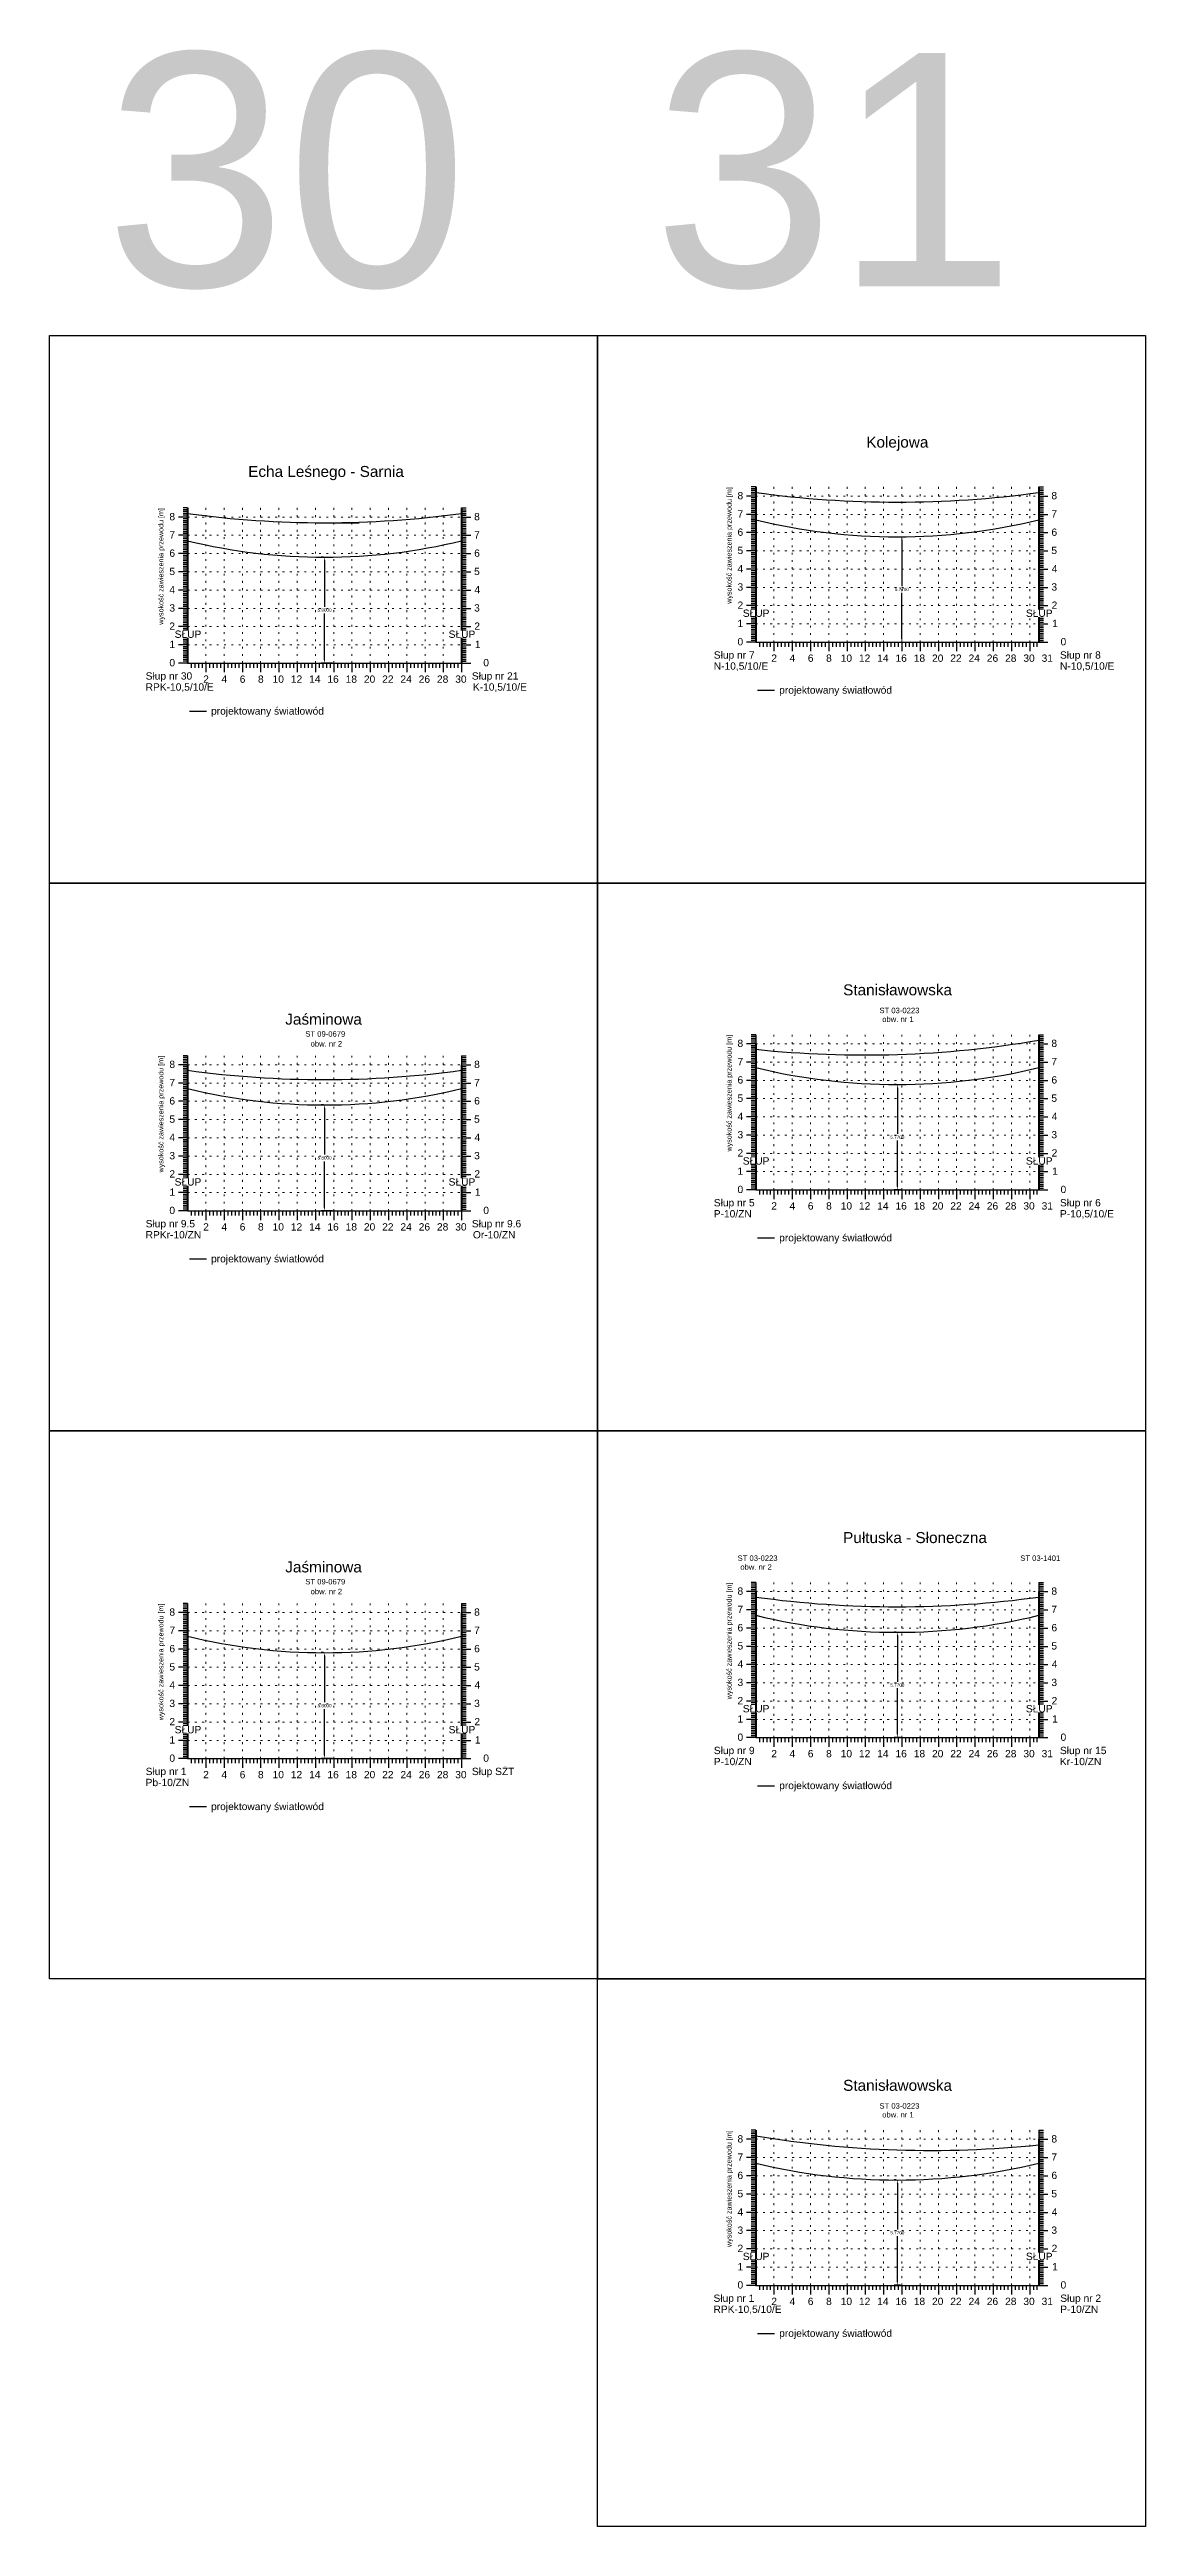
# Model space of a CAD drawing. Header units: metres. Extents: x -155 to 1812, y 681 to 886.
# Drawn here: x 564.5 to 624.5, y 740.5 to 876.2 of the extents above; entities that cross this region are included whole.
import ezdxf

# ---------------------------------------------------------------- set-up
doc = ezdxf.new("R2010")
doc.units = ezdxf.units.M
doc.header["$MEASUREMENT"] = 0
doc.linetypes.add('ACAD_ISO07W100', pattern=[3, 0, -3])
doc.layers.add('ramka', color=7, linetype='Continuous', plot=False)
doc.styles.get("Standard").update_dxf_attribs({"font": 'arial.ttf'})
doc.dimstyles.get("Standard").update_dxf_attribs({"dimtxt": 0.18, "dimasz": 0.18, "dimexe": 0.18, "dimexo": 0.0625, "dimgap": 0.09, "dimtad": 0, "dimtih": 1, "dimtoh": 1, "dimdec": 4, "dimzin": 0, "dimdsep": 46, "dimtxsty": 'Standard', "dimcen": 0.09, "dimadec": 0, "dimazin": 0, "dimtfac": 1, "dimtdec": 4, "dimtofl": 0, "dimtmove": 0, "dimatfit": 3, "dimfxl": 1, "dimtolj": 1, "dimtzin": 0, "dimarcsym": 0})

msp = doc.modelspace()

# ---------------------------------------------------------------- texts
at = {"lineweight": 25}
for s, p in [('30', (567.58131, 863.21103)), ('31', (597.58131, 863.21103))]:
    msp.add_text(s, height=12.782133, dxfattribs=at).set_placement(p)
for s, height, p in [('Kolejowa', 0.6, (609.25668, 854.38254)), ('Echa Leśnego - Sarnia', 0.6, (575.41754, 852.77526)), ('8', 0.4, (602.20784, 851.5511)), ('8', 0.4, (619.39349, 851.5511)), ('8', 0.4, (571.10319, 850.40248)), ('8', 0.4, (587.78884, 850.40248)), ('7', 0.4, (602.20784, 850.5511)), ('7', 0.4, (619.39049, 850.5511)), ('7', 0.4, (571.10319, 849.40248)), ('7', 0.4, (587.78583, 849.40248)), ('6', 0.4, (602.20784, 849.5511)), ('6', 0.4, (619.39622, 849.5511)), ('6', 0.4, (571.10319, 848.40248)), ('6', 0.4, (587.79156, 848.40248)), ('4', 0.4, (602.20784, 847.5511)), ('5', 0.4, (602.20784, 848.5511)), ('5', 0.4, (619.39076, 848.5511)), ('4', 0.4, (619.4115, 847.5511)), ('4', 0.4, (571.10319, 846.40248)), ('5', 0.4, (571.10319, 847.40248)), ('5', 0.4, (587.78611, 847.40248)), ('4', 0.4, (587.80684, 846.40248)), ('3', 0.4, (602.20784, 846.5511)), ('3', 0.4, (619.39349, 846.5511)), ('3', 0.4, (571.10319, 845.40248)), ('3', 0.4, (587.78884, 845.40248)), ('2', 0.4, (602.20784, 845.5511)), ('2', 0.4, (619.40468, 845.5511)), ('2', 0.4, (571.10319, 844.40248)), ('2', 0.4, (587.80002, 844.40248)), ('0', 0.4, (602.20784, 843.5511)), ('1', 0.4, (602.20784, 844.5511)), ('1', 0.4, (619.43333, 844.5511)), ('0', 0.4, (619.89513, 843.5511)), ('0', 0.4, (571.10319, 842.40248)), ('1', 0.4, (571.10319, 843.40248)), ('1', 0.4, (587.82867, 843.40248)), ('0', 0.4, (588.29047, 842.40248)), ('Słup nr 7', 0.4, (600.90985, 842.82327)), ('N-10,5/10/E', 0.4, (600.90821, 842.21839)), ('2', 0.4, (604.05829, 842.64951)), ('4', 0.4, (605.05829, 842.64951)), ('6', 0.4, (606.05829, 842.64951)), ('8', 0.4, (607.05829, 842.64951)), ('10', 0.4, (607.85829, 842.64951)), ('12', 0.4, (608.85829, 842.64951)), ('14', 0.4, (609.85829, 842.64951)), ('16', 0.4, (610.85829, 842.64951)), ('18', 0.4, (611.85829, 842.64951)), ('20', 0.4, (612.85829, 842.64951)), ('22', 0.4, (613.85829, 842.64951)), ('24', 0.4, (614.85829, 842.64951)), ('26', 0.4, (615.85829, 842.64951)), ('28', 0.4, (616.85829, 842.64951)), ('30', 0.4, (617.85829, 842.64951)), ('31', 0.4, (618.85829, 842.64951)), ('Słup nr 8', 0.4, (619.86305, 842.82327)), ('N-10,5/10/E', 0.4, (619.86305, 842.21839)), ('Słup nr 30', 0.4, (569.8052, 841.67465)), ('RPK-10,5/10/E', 0.4, (569.80355, 841.06977)), ('2', 0.4, (572.95363, 841.50089)), ('4', 0.4, (573.95363, 841.50089)), ('6', 0.4, (574.95363, 841.50089)), ('8', 0.4, (575.95363, 841.50089)), ('10', 0.4, (576.75363, 841.50089)), ('12', 0.4, (577.75363, 841.50089)), ('14', 0.4, (578.75363, 841.50089)), ('16', 0.4, (579.75363, 841.50089)), ('18', 0.4, (580.75363, 841.50089)), ('20', 0.4, (581.75363, 841.50089)), ('22', 0.4, (582.75363, 841.50089)), ('24', 0.4, (583.75363, 841.50089)), ('26', 0.4, (584.75363, 841.50089)), ('28', 0.4, (585.75363, 841.50089)), ('30', 0.4, (586.75363, 841.50089)), ('Słup nr 21', 0.4, (587.66356, 841.67465)), ('K-10,5/10/E', 0.4, (587.7218, 841.06977)), ('projektowany światłowód', 0.4, (604.49, 840.90521)), ('projektowany światłowód', 0.4, (573.38534, 839.75659)), ('Stanisławowska', 0.6, (607.99079, 824.38254)), ('ST 03-0223', 0.3, (609.97844, 823.40476)), ('Jaśminowa', 0.6, (577.4482, 822.77526)), ('ST 09-0679', 0.3, (578.54402, 822.11933)), ('obw. nr 1', 0.3, (610.12927, 822.92212)), ('8', 0.4, (571.10319, 820.40248)), ('obw. nr 2', 0.3, (578.83539, 821.57821)), ('8', 0.4, (587.78884, 820.40248)), ('8', 0.4, (602.20784, 821.5511)), ('7', 0.4, (602.20784, 820.5511)), ('8', 0.4, (619.39349, 821.5511)), ('7', 0.4, (619.39049, 820.5511)), ('7', 0.4, (571.10319, 819.40248)), ('7', 0.4, (587.78583, 819.40248)), ('6', 0.4, (602.20784, 819.5511)), ('6', 0.4, (619.39622, 819.5511)), ('6', 0.4, (571.10319, 818.40248)), ('6', 0.4, (587.79156, 818.40248)), ('5', 0.4, (602.20784, 818.5511)), ('5', 0.4, (619.39076, 818.5511)), ('4', 0.4, (571.10319, 816.40248)), ('5', 0.4, (571.10319, 817.40248)), ('5', 0.4, (587.78611, 817.40248)), ('4', 0.4, (587.80684, 816.40248)), ('4', 0.4, (602.20784, 817.5511)), ('3', 0.4, (602.20784, 816.5511)), ('3', 0.4, (619.39349, 816.5511)), ('4', 0.4, (619.4115, 817.5511)), ('3', 0.4, (571.10319, 815.40248)), ('3', 0.4, (587.78884, 815.40248)), ('2', 0.4, (602.20784, 815.5511)), ('2', 0.4, (619.40468, 815.5511)), ('2', 0.4, (571.10319, 814.40248)), ('2', 0.4, (587.80002, 814.40248)), ('1', 0.4, (602.20784, 814.5511)), ('1', 0.4, (619.43333, 814.5511)), ('0', 0.4, (571.10319, 812.40248)), ('1', 0.4, (571.10319, 813.40248)), ('1', 0.4, (587.82867, 813.40248)), ('0', 0.4, (588.29047, 812.40248)), ('Słup nr 5', 0.4, (600.90985, 812.82327)), ('P-10/ZN', 0.4, (600.90821, 812.21839)), ('0', 0.4, (602.20784, 813.5511)), ('2', 0.4, (604.05829, 812.64951)), ('4', 0.4, (605.05829, 812.64951)), ('6', 0.4, (606.05829, 812.64951)), ('8', 0.4, (607.05829, 812.64951)), ('10', 0.4, (607.85829, 812.64951)), ('12', 0.4, (608.85829, 812.64951)), ('14', 0.4, (609.85829, 812.64951)), ('16', 0.4, (610.85829, 812.64951)), ('18', 0.4, (611.85829, 812.64951)), ('20', 0.4, (612.85829, 812.64951)), ('22', 0.4, (613.85829, 812.64951)), ('24', 0.4, (614.85829, 812.64951)), ('26', 0.4, (615.85829, 812.64951)), ('28', 0.4, (616.85829, 812.64951)), ('30', 0.4, (617.85829, 812.64951)), ('31', 0.4, (618.85829, 812.64951)), ('Słup nr 6', 0.4, (619.86305, 812.82327)), ('P-10,5/10/E', 0.4, (619.86305, 812.21839)), ('0', 0.4, (619.89513, 813.5511)), ('Słup nr 9.5', 0.4, (569.8052, 811.67465)), ('RPKr-10/ZN', 0.4, (569.80355, 811.06977)), ('2', 0.4, (572.95363, 811.50089)), ('4', 0.4, (573.95363, 811.50089)), ('6', 0.4, (574.95363, 811.50089)), ('8', 0.4, (575.95363, 811.50089)), ('10', 0.4, (576.75363, 811.50089)), ('12', 0.4, (577.75363, 811.50089)), ('14', 0.4, (578.75363, 811.50089)), ('16', 0.4, (579.75363, 811.50089)), ('18', 0.4, (580.75363, 811.50089)), ('20', 0.4, (581.75363, 811.50089)), ('22', 0.4, (582.75363, 811.50089)), ('24', 0.4, (583.75363, 811.50089)), ('26', 0.4, (584.75363, 811.50089)), ('28', 0.4, (585.75363, 811.50089)), ('30', 0.4, (586.75363, 811.50089)), ('Słup nr 9.6', 0.4, (587.66356, 811.67465)), ('Or-10/ZN', 0.4, (587.7218, 811.06977)), ('projektowany światłowód', 0.4, (604.49, 810.90521)), ('projektowany światłowód', 0.4, (573.38534, 809.75659)), ('Pułtuska - Słoneczna', 0.6, (607.99079, 794.38254)), ('ST 03-1401', 0.3, (617.68743, 793.40476)), ('Jaśminowa', 0.6, (577.4482, 792.77526)), ('ST 09-0679', 0.3, (578.54402, 792.11933)), ('obw. nr 2', 0.3, (578.83539, 791.57821)), ('8', 0.4, (602.20784, 791.5511)), ('7', 0.4, (602.20784, 790.5511)), ('8', 0.4, (619.39349, 791.5511)), ('7', 0.4, (619.39049, 790.5511)), ('8', 0.4, (571.10319, 790.40248)), ('7', 0.4, (571.10319, 789.40248)), ('8', 0.4, (587.78884, 790.40248)), ('7', 0.4, (587.78583, 789.40248)), ('6', 0.4, (602.20784, 789.5511)), ('6', 0.4, (619.39622, 789.5511)), ('6', 0.4, (571.10319, 788.40248)), ('6', 0.4, (587.79156, 788.40248)), ('5', 0.4, (602.20784, 788.5511)), ('5', 0.4, (619.39076, 788.5511)), ('5', 0.4, (571.10319, 787.40248)), ('5', 0.4, (587.78611, 787.40248)), ('4', 0.4, (602.20784, 787.5511)), ('3', 0.4, (602.20784, 786.5511)), ('3', 0.4, (619.39349, 786.5511)), ('4', 0.4, (619.4115, 787.5511)), ('4', 0.4, (571.10319, 786.40248)), ('3', 0.4, (571.10319, 785.40248)), ('3', 0.4, (587.78884, 785.40248)), ('4', 0.4, (587.80684, 786.40248)), ('2', 0.4, (602.20784, 785.5511)), ('2', 0.4, (619.40468, 785.5511)), ('2', 0.4, (571.10319, 784.40248)), ('2', 0.4, (587.80002, 784.40248)), ('1', 0.4, (602.20784, 784.5511)), ('1', 0.4, (619.43333, 784.5511)), ('0', 0.4, (571.10319, 782.40248)), ('1', 0.4, (571.10319, 783.40248)), ('1', 0.4, (587.82867, 783.40248)), ('0', 0.4, (588.29047, 782.40248)), ('Słup nr 9', 0.4, (600.90985, 782.82327)), ('0', 0.4, (602.20784, 783.5511)), ('2', 0.4, (604.05829, 782.64951)), ('4', 0.4, (605.05829, 782.64951)), ('6', 0.4, (606.05829, 782.64951)), ('8', 0.4, (607.05829, 782.64951)), ('10', 0.4, (607.85829, 782.64951)), ('12', 0.4, (608.85829, 782.64951)), ('14', 0.4, (609.85829, 782.64951)), ('16', 0.4, (610.85829, 782.64951)), ('18', 0.4, (611.85829, 782.64951)), ('20', 0.4, (612.85829, 782.64951)), ('22', 0.4, (613.85829, 782.64951)), ('24', 0.4, (614.85829, 782.64951)), ('26', 0.4, (615.85829, 782.64951)), ('28', 0.4, (616.85829, 782.64951)), ('30', 0.4, (617.85829, 782.64951)), ('31', 0.4, (618.85829, 782.64951)), ('Słup nr 15', 0.4, (619.86305, 782.82327)), ('0', 0.4, (619.89513, 783.5511)), ('Słup nr 1', 0.4, (569.8052, 781.67465)), ('Pb-10/ZN', 0.4, (569.80355, 781.06977)), ('2', 0.4, (572.95363, 781.50089)), ('4', 0.4, (573.95363, 781.50089)), ('6', 0.4, (574.95363, 781.50089)), ('8', 0.4, (575.95363, 781.50089)), ('10', 0.4, (576.75363, 781.50089)), ('12', 0.4, (577.75363, 781.50089)), ('14', 0.4, (578.75363, 781.50089)), ('16', 0.4, (579.75363, 781.50089)), ('18', 0.4, (580.75363, 781.50089)), ('20', 0.4, (581.75363, 781.50089)), ('22', 0.4, (582.75363, 781.50089)), ('24', 0.4, (583.75363, 781.50089)), ('26', 0.4, (584.75363, 781.50089)), ('28', 0.4, (585.75363, 781.50089)), ('30', 0.4, (586.75363, 781.50089)), ('Słup SŻT', 0.4, (587.66356, 781.67465)), ('P-10/ZN', 0.4, (600.90821, 782.21839)), ('Kr-10/ZN', 0.4, (619.86305, 782.21839)), ('projektowany światłowód', 0.4, (573.38534, 779.75659)), ('projektowany światłowód', 0.4, (604.49, 780.90521)), ('Stanisławowska', 0.6, (607.99079, 764.38254)), ('ST 03-0223', 0.3, (609.97844, 763.40476)), ('obw. nr 1', 0.3, (610.12927, 762.92212)), ('8', 0.4, (602.20784, 761.5511)), ('8', 0.4, (619.39349, 761.5511)), ('6', 0.4, (602.20784, 759.5511)), ('7', 0.4, (602.20784, 760.5511)), ('7', 0.4, (619.39049, 760.5511)), ('6', 0.4, (619.39622, 759.5511)), ('5', 0.4, (602.20784, 758.5511)), ('5', 0.4, (619.39076, 758.5511)), ('4', 0.4, (602.20784, 757.5511)), ('4', 0.4, (619.4115, 757.5511)), ('3', 0.4, (602.20784, 756.5511)), ('2', 0.4, (602.20784, 755.5511)), ('3', 0.4, (619.39349, 756.5511)), ('2', 0.4, (619.40468, 755.5511)), ('1', 0.4, (602.20784, 754.5511)), ('1', 0.4, (619.43333, 754.5511)), ('Słup nr 1', 0.4, (600.89373, 752.82327)), ('0', 0.4, (602.20784, 753.5511)), ('2', 0.4, (604.05829, 752.64951)), ('4', 0.4, (605.05829, 752.64951)), ('6', 0.4, (606.05829, 752.64951)), ('8', 0.4, (607.05829, 752.64951)), ('10', 0.4, (607.85829, 752.64951)), ('12', 0.4, (608.85829, 752.64951)), ('14', 0.4, (609.85829, 752.64951)), ('16', 0.4, (610.85829, 752.64951)), ('18', 0.4, (611.85829, 752.64951)), ('20', 0.4, (612.85829, 752.64951)), ('22', 0.4, (613.85829, 752.64951)), ('24', 0.4, (614.85829, 752.64951)), ('26', 0.4, (615.85829, 752.64951)), ('28', 0.4, (616.85829, 752.64951)), ('30', 0.4, (617.85829, 752.64951)), ('31', 0.4, (618.85829, 752.64951)), ('Słup nr 2', 0.4, (619.87918, 752.82327)), ('0', 0.4, (619.89513, 753.5511)), ('RPK-10,5/10/E', 0.4, (600.89373, 752.21839)), ('P-10/ZN', 0.4, (619.87753, 752.21839)), ('projektowany światłowód', 0.4, (604.49, 750.90521))]:
    msp.add_text(s, height=height).set_placement(p)

# ---------------------------------------------------------------- blocks, each defined once
blk = doc.blocks.new('*D212')
at = {"color": 0, "lineweight": -2}
for p, q in [((579.54, 848.38), (579.42, 848.38)), ((579.6, 848.2), (579.6, 845.66)), ((579.6, 842.76), (579.6, 845.29)), ((580.04, 842.58), (579.42, 842.58))]:
    blk.add_line(p, q, dxfattribs=at)
at = {"color": 0}
for points in [[(579.63, 848.2), (579.57, 848.2), (579.6, 848.38)], [(579.57, 842.76), (579.63, 842.76), (579.6, 842.58)]]:
    blk.add_solid(points, dxfattribs=at)
at = {"layer": 'Defpoints', "color": 0}
for p in [(579.6, 848.38), (579.6, 842.58), (580.1, 842.58)]:
    blk.add_point(p, dxfattribs=at)
at = {"color": 0, "lineweight": 25, "insert": (579.6, 845.48), "char_height": 0.18, "attachment_point": 5}
blk.add_mtext('\\A1;5.8000', dxfattribs=at)
blk = doc.blocks.new('*D335')
at = {"color": 0, "lineweight": -2}
for p, q in [((579.54, 818.38), (579.42, 818.38)), ((579.6, 818.2), (579.6, 815.66)), ((579.6, 812.76), (579.6, 815.29)), ((580.04, 812.58), (579.42, 812.58))]:
    blk.add_line(p, q, dxfattribs=at)
at = {"color": 0}
for points in [[(579.63, 818.2), (579.57, 818.2), (579.6, 818.38)], [(579.57, 812.76), (579.63, 812.76), (579.6, 812.58)]]:
    blk.add_solid(points, dxfattribs=at)
at = {"layer": 'Defpoints', "color": 0}
for p in [(579.6, 818.38), (579.6, 812.58), (580.1, 812.58)]:
    blk.add_point(p, dxfattribs=at)
at = {"color": 0, "lineweight": 25, "insert": (579.6, 815.48), "char_height": 0.18, "attachment_point": 5}
blk.add_mtext('\\A1;5.8000', dxfattribs=at)
blk = doc.blocks.new('*D311')
at = {"color": 0, "lineweight": -2}
for p, q in [((579.54, 788.38), (579.42, 788.38)), ((579.6, 788.2), (579.6, 785.66)), ((579.6, 782.76), (579.6, 785.29)), ((580.04, 782.58), (579.42, 782.58))]:
    blk.add_line(p, q, dxfattribs=at)
at = {"color": 0}
for points in [[(579.63, 788.2), (579.57, 788.2), (579.6, 788.38)], [(579.57, 782.76), (579.63, 782.76), (579.6, 782.58)]]:
    blk.add_solid(points, dxfattribs=at)
at = {"layer": 'Defpoints', "color": 0}
for p in [(579.6, 788.38), (579.6, 782.58), (580.1, 782.58)]:
    blk.add_point(p, dxfattribs=at)
at = {"color": 0, "lineweight": 25, "insert": (579.6, 785.48), "char_height": 0.18, "attachment_point": 5}
blk.add_mtext('\\A1;5.8000', dxfattribs=at)
blk = doc.blocks.new('*D210')
at = {"color": 0, "lineweight": -2}
for p, q in [((611.02, 849.5), (611.39, 849.5)), ((611.21, 849.32), (611.21, 846.79)), ((611.21, 843.91), (611.21, 846.43)), ((611.27, 843.73), (611.39, 843.73))]:
    blk.add_line(p, q, dxfattribs=at)
at = {"color": 0}
for points in [[(611.24, 849.32), (611.18, 849.32), (611.21, 849.5)], [(611.18, 843.91), (611.24, 843.91), (611.21, 843.73)]]:
    blk.add_solid(points, dxfattribs=at)
at = {"layer": 'Defpoints', "color": 0}
for p in [(610.96, 849.5), (611.21, 843.73), (611.21, 843.73)]:
    blk.add_point(p, dxfattribs=at)
at = {"color": 0, "lineweight": 25, "insert": (611.21, 846.61), "char_height": 0.18, "attachment_point": 5}
blk.add_mtext('\\A1;5.7700', dxfattribs=at)
blk = doc.blocks.new('*D346')
at = {"color": 0, "lineweight": -2}
for p, q in [((610.89, 819.5), (610.78, 819.5)), ((610.96, 819.32), (610.96, 816.79)), ((610.96, 813.91), (610.96, 816.43)), ((611.14, 813.73), (610.78, 813.73))]:
    blk.add_line(p, q, dxfattribs=at)
at = {"color": 0}
for points in [[(610.99, 819.32), (610.93, 819.32), (610.96, 819.5)], [(610.93, 813.91), (610.99, 813.91), (610.96, 813.73)]]:
    blk.add_solid(points, dxfattribs=at)
at = {"layer": 'Defpoints', "color": 0}
for p in [(610.96, 819.5), (610.96, 813.73), (611.21, 813.73)]:
    blk.add_point(p, dxfattribs=at)
at = {"color": 0, "lineweight": 25, "insert": (610.96, 816.61), "char_height": 0.18, "attachment_point": 5}
blk.add_mtext('\\A1;5.7700', dxfattribs=at)
blk = doc.blocks.new('*D354')
at = {"color": 0, "lineweight": -2}
for p, q in [((610.89, 789.5), (610.78, 789.5)), ((610.96, 789.32), (610.96, 786.79)), ((610.96, 783.91), (610.96, 786.43)), ((611.14, 783.73), (610.78, 783.73))]:
    blk.add_line(p, q, dxfattribs=at)
at = {"color": 0}
for points in [[(610.99, 789.32), (610.93, 789.32), (610.96, 789.5)], [(610.93, 783.91), (610.99, 783.91), (610.96, 783.73)]]:
    blk.add_solid(points, dxfattribs=at)
at = {"layer": 'Defpoints', "color": 0}
for p in [(610.96, 789.5), (610.96, 783.73), (611.21, 783.73)]:
    blk.add_point(p, dxfattribs=at)
at = {"color": 0, "lineweight": 25, "insert": (610.96, 786.61), "char_height": 0.18, "attachment_point": 5}
blk.add_mtext('\\A1;5.7700', dxfattribs=at)
blk = doc.blocks.new('*D245')
at = {"color": 0, "lineweight": -2}
for p, q in [((610.89, 759.5), (610.78, 759.5)), ((610.96, 759.32), (610.96, 756.79)), ((610.96, 753.91), (610.96, 756.43)), ((611.14, 753.73), (610.78, 753.73))]:
    blk.add_line(p, q, dxfattribs=at)
at = {"color": 0}
for points in [[(610.99, 759.32), (610.93, 759.32), (610.96, 759.5)], [(610.93, 753.91), (610.99, 753.91), (610.96, 753.73)]]:
    blk.add_solid(points, dxfattribs=at)
at = {"layer": 'Defpoints', "color": 0}
for p in [(610.96, 759.5), (610.96, 753.73), (611.21, 753.73)]:
    blk.add_point(p, dxfattribs=at)
at = {"color": 0, "lineweight": 25, "insert": (610.96, 756.61), "char_height": 0.18, "attachment_point": 5}
blk.add_mtext('\\A1;5.7700', dxfattribs=at)

# ---------------------------------------------------------------- dimensions: what is measured, and where the dimension line sits
at = {"lineweight": 25}
for base, p1, p2, picture, middle in [((611.20597, 843.72519), (610.9551, 849.49519), (611.2051, 843.72519), '*D210', (611.20597, 846.61019)), ((579.60045, 842.57657), (579.60045, 848.37657), (580.10045, 842.57657), '*D212', (579.60045, 845.47657)), ((610.9551, 813.72519), (610.9551, 819.49519), (611.2051, 813.72519), '*D346', (610.9551, 816.61019)), ((579.60045, 812.57657), (579.60045, 818.37657), (580.10045, 812.57657), '*D335', (579.60045, 815.47657)), ((579.60045, 782.57657), (579.60045, 788.37657), (580.10045, 782.57657), '*D311', (579.60045, 785.47657)), ((610.9551, 783.72519), (610.9551, 789.49519), (611.2051, 783.72519), '*D354', (610.9551, 786.61019)), ((610.9551, 753.72519), (610.9551, 759.49519), (611.2051, 753.72519), '*D245', (610.9551, 756.61019))]:
    dim = msp.add_linear_dim(base=base, p1=p1, p2=p2, angle=90, dimstyle='Standard', dxfattribs=at)
    dim.commit()
    dim.dimension.update_dxf_attribs({"geometry": picture, "text_midpoint": middle})

# ---------------------------------------------------------------- linework, layer by layer
for p, q in [((603.2051, 852.22519), (602.9551, 852.22519)), ((603.2051, 852.12519), (602.9551, 852.12519)), ((603.2051, 852.02519), (602.9551, 852.02519)), ((603.2051, 852.22519), (603.2051, 843.72519)), ((618.7051, 852.22519), (618.7051, 843.72519)), ((618.7051, 852.22519), (618.9551, 852.22519)), ((618.7051, 852.12519), (618.9551, 852.12519)), ((618.7051, 852.02519), (618.9551, 852.02519)), ((572.10045, 851.07657), (571.85045, 851.07657)), ((572.10045, 850.97657), (571.85045, 850.97657)), ((572.10045, 850.87657), (571.85045, 850.87657)), ((572.10045, 850.77657), (571.85045, 850.77657)), ((572.10045, 850.67657), (571.85045, 850.67657)), ((572.10045, 851.07657), (572.10045, 842.57657)), ((587.10045, 851.07657), (587.10045, 842.57657)), ((587.10045, 851.07657), (587.35045, 851.07657)), ((587.10045, 850.97657), (587.35045, 850.97657)), ((587.10045, 850.87657), (587.35045, 850.87657)), ((587.10045, 850.77657), (587.35045, 850.77657)), ((587.10045, 850.67657), (587.35045, 850.67657)), ((603.2051, 851.72519), (602.7051, 851.72519)), ((603.2051, 851.72519), (602.7051, 851.72519)), ((603.2051, 850.72519), (602.7051, 850.72519)), ((603.2051, 850.72519), (602.7051, 850.72519)), ((603.2051, 851.92519), (602.9551, 851.92519)), ((603.2051, 851.82519), (602.9551, 851.82519)), ((603.2051, 851.62519), (602.9551, 851.62519)), ((603.2051, 851.52519), (602.9551, 851.52519)), ((603.2051, 851.42519), (602.9551, 851.42519)), ((603.2051, 851.32519), (602.9551, 851.32519)), ((603.2051, 851.22519), (602.9551, 851.22519)), ((603.2051, 851.12519), (602.9551, 851.12519)), ((603.2051, 851.02519), (602.9551, 851.02519)), ((603.2051, 850.92519), (602.9551, 850.92519)), ((603.2051, 850.82519), (602.9551, 850.82519)), ((603.2051, 850.62519), (602.9551, 850.62519)), ((618.7051, 851.92519), (618.9551, 851.92519)), ((618.7051, 851.82519), (618.9551, 851.82519)), ((618.7051, 851.72519), (619.2051, 851.72519)), ((618.7051, 851.72519), (619.2051, 851.72519)), ((618.7051, 851.62519), (618.9551, 851.62519)), ((618.7051, 851.52519), (618.9551, 851.52519)), ((618.7051, 851.42519), (618.9551, 851.42519)), ((618.7051, 851.32519), (618.9551, 851.32519)), ((618.7051, 851.22519), (618.9551, 851.22519)), ((618.7051, 851.12519), (618.9551, 851.12519)), ((618.7051, 851.02519), (618.9551, 851.02519)), ((618.7051, 850.92519), (618.9551, 850.92519)), ((618.7051, 850.82519), (618.9551, 850.82519)), ((618.7051, 850.72519), (619.2051, 850.72519)), ((618.7051, 850.72519), (619.2051, 850.72519)), ((618.7051, 850.62519), (618.9551, 850.62519)), ((572.10045, 850.57657), (571.60045, 850.57657)), ((572.10045, 850.57657), (571.60045, 850.57657)), ((572.10045, 849.57657), (571.60045, 849.57657)), ((572.10045, 849.57657), (571.60045, 849.57657)), ((572.10045, 850.47657), (571.85045, 850.47657)), ((572.10045, 850.37657), (571.85045, 850.37657)), ((572.10045, 850.27657), (571.85045, 850.27657)), ((572.10045, 850.17657), (571.85045, 850.17657)), ((572.10045, 850.07657), (571.85045, 850.07657)), ((572.10045, 849.97657), (571.85045, 849.97657)), ((572.10045, 849.87657), (571.85045, 849.87657)), ((572.10045, 849.77657), (571.85045, 849.77657)), ((572.10045, 849.67657), (571.85045, 849.67657)), ((572.10045, 849.47657), (571.85045, 849.47657)), ((572.10045, 849.37657), (571.85045, 849.37657)), ((572.10045, 849.27657), (571.85045, 849.27657)), ((587.10045, 850.57657), (587.60045, 850.57657)), ((587.10045, 850.57657), (587.60045, 850.57657)), ((587.10045, 850.47657), (587.35045, 850.47657)), ((587.10045, 850.37657), (587.35045, 850.37657)), ((587.10045, 850.27657), (587.35045, 850.27657)), ((587.10045, 850.17657), (587.35045, 850.17657)), ((587.10045, 850.07657), (587.35045, 850.07657)), ((587.10045, 849.97657), (587.35045, 849.97657)), ((587.10045, 849.87657), (587.35045, 849.87657)), ((587.10045, 849.77657), (587.35045, 849.77657)), ((587.10045, 849.67657), (587.35045, 849.67657)), ((587.10045, 849.57657), (587.60045, 849.57657)), ((587.10045, 849.57657), (587.60045, 849.57657)), ((587.10045, 849.47657), (587.35045, 849.47657)), ((587.10045, 849.37657), (587.35045, 849.37657)), ((587.10045, 849.27657), (587.35045, 849.27657)), ((603.2051, 849.72519), (602.7051, 849.72519)), ((603.2051, 849.72519), (602.7051, 849.72519)), ((603.2051, 850.52519), (602.9551, 850.52519)), ((603.2051, 850.42519), (602.9551, 850.42519)), ((603.2051, 850.32519), (602.9551, 850.32519)), ((603.2051, 850.22519), (602.9551, 850.22519)), ((603.2051, 850.12519), (602.9551, 850.12519)), ((603.2051, 850.02519), (602.9551, 850.02519)), ((603.2051, 849.92519), (602.9551, 849.92519)), ((603.2051, 849.82519), (602.9551, 849.82519)), ((603.2051, 849.62519), (602.9551, 849.62519)), ((603.2051, 849.52519), (602.9551, 849.52519)), ((603.2051, 849.42519), (602.9551, 849.42519)), ((603.2051, 849.32519), (602.9551, 849.32519)), ((618.7051, 850.52519), (618.9551, 850.52519)), ((618.7051, 850.42519), (618.9551, 850.42519)), ((618.7051, 850.32519), (618.9551, 850.32519)), ((618.7051, 850.22519), (618.9551, 850.22519)), ((618.7051, 850.12519), (618.9551, 850.12519)), ((618.7051, 850.02519), (618.9551, 850.02519)), ((618.7051, 849.92519), (618.9551, 849.92519)), ((618.7051, 849.82519), (618.9551, 849.82519)), ((618.7051, 849.72519), (619.2051, 849.72519)), ((618.7051, 849.72519), (619.2051, 849.72519)), ((618.7051, 849.62519), (618.9551, 849.62519)), ((618.7051, 849.52519), (618.9551, 849.52519)), ((618.7051, 849.42519), (618.9551, 849.42519)), ((618.7051, 849.32519), (618.9551, 849.32519)), ((572.10045, 848.57657), (571.60045, 848.57657)), ((572.10045, 848.57657), (571.60045, 848.57657)), ((572.10045, 849.17657), (571.85045, 849.17657)), ((572.10045, 849.07657), (571.85045, 849.07657)), ((572.10045, 848.97657), (571.85045, 848.97657)), ((572.10045, 848.87657), (571.85045, 848.87657)), ((572.10045, 848.77657), (571.85045, 848.77657)), ((572.10045, 848.67657), (571.85045, 848.67657)), ((572.10045, 848.47657), (571.85045, 848.47657)), ((572.10045, 848.37657), (571.85045, 848.37657)), ((572.10045, 848.27657), (571.85045, 848.27657)), ((572.10045, 848.17657), (571.85045, 848.17657)), ((572.10045, 848.07657), (571.85045, 848.07657)), ((572.10045, 847.97657), (571.85045, 847.97657)), ((587.10045, 849.17657), (587.35045, 849.17657)), ((587.10045, 849.07657), (587.35045, 849.07657)), ((587.10045, 848.97657), (587.35045, 848.97657)), ((587.10045, 848.87657), (587.35045, 848.87657)), ((587.10045, 848.77657), (587.35045, 848.77657)), ((587.10045, 848.67657), (587.35045, 848.67657)), ((587.10045, 848.57657), (587.60045, 848.57657)), ((587.10045, 848.57657), (587.60045, 848.57657)), ((587.10045, 848.47657), (587.35045, 848.47657)), ((587.10045, 848.37657), (587.35045, 848.37657)), ((587.10045, 848.27657), (587.35045, 848.27657)), ((587.10045, 848.17657), (587.35045, 848.17657)), ((587.10045, 848.07657), (587.35045, 848.07657)), ((587.10045, 847.97657), (587.35045, 847.97657)), ((603.2051, 848.72519), (602.7051, 848.72519)), ((603.2051, 848.72519), (602.7051, 848.72519)), ((603.2051, 849.22519), (602.9551, 849.22519)), ((603.2051, 849.12519), (602.9551, 849.12519)), ((603.2051, 849.02519), (602.9551, 849.02519)), ((603.2051, 848.92519), (602.9551, 848.92519)), ((603.2051, 848.82519), (602.9551, 848.82519)), ((603.2051, 848.62519), (602.9551, 848.62519)), ((603.2051, 848.52519), (602.9551, 848.52519)), ((603.2051, 848.42519), (602.9551, 848.42519)), ((603.2051, 848.32519), (602.9551, 848.32519)), ((603.2051, 848.22519), (602.9551, 848.22519)), ((603.2051, 848.12519), (602.9551, 848.12519)), ((603.2051, 848.02519), (602.9551, 848.02519)), ((603.2051, 847.92519), (602.9551, 847.92519)), ((618.7051, 849.22519), (618.9551, 849.22519)), ((618.7051, 849.12519), (618.9551, 849.12519)), ((618.7051, 849.02519), (618.9551, 849.02519)), ((618.7051, 848.92519), (618.9551, 848.92519)), ((618.7051, 848.82519), (618.9551, 848.82519)), ((618.7051, 848.72519), (619.2051, 848.72519)), ((618.7051, 848.72519), (619.2051, 848.72519)), ((618.7051, 848.62519), (618.9551, 848.62519)), ((618.7051, 848.52519), (618.9551, 848.52519)), ((618.7051, 848.42519), (618.9551, 848.42519)), ((618.7051, 848.32519), (618.9551, 848.32519)), ((618.7051, 848.22519), (618.9551, 848.22519)), ((618.7051, 848.12519), (618.9551, 848.12519)), ((618.7051, 848.02519), (618.9551, 848.02519)), ((618.7051, 847.92519), (618.9551, 847.92519)), ((572.10045, 847.57657), (571.60045, 847.57657)), ((572.10045, 847.57657), (571.60045, 847.57657)), ((572.10045, 846.57657), (571.60045, 846.57657)), ((572.10045, 846.57657), (571.60045, 846.57657)), ((572.10045, 847.87657), (571.85045, 847.87657)), ((572.10045, 847.77657), (571.85045, 847.77657)), ((572.10045, 847.67657), (571.85045, 847.67657)), ((572.10045, 847.47657), (571.85045, 847.47657)), ((572.10045, 847.37657), (571.85045, 847.37657)), ((572.10045, 847.27657), (571.85045, 847.27657)), ((572.10045, 847.17657), (571.85045, 847.17657)), ((572.10045, 847.07657), (571.85045, 847.07657)), ((572.10045, 846.97657), (571.85045, 846.97657)), ((572.10045, 846.87657), (571.85045, 846.87657)), ((572.10045, 846.77657), (571.85045, 846.77657)), ((572.10045, 846.67657), (571.85045, 846.67657)), ((587.10045, 847.87657), (587.35045, 847.87657)), ((587.10045, 847.77657), (587.35045, 847.77657)), ((587.10045, 847.67657), (587.35045, 847.67657)), ((587.10045, 847.57657), (587.60045, 847.57657)), ((587.10045, 847.57657), (587.60045, 847.57657)), ((587.10045, 847.47657), (587.35045, 847.47657)), ((587.10045, 847.37657), (587.35045, 847.37657)), ((587.10045, 847.27657), (587.35045, 847.27657)), ((587.10045, 847.17657), (587.35045, 847.17657)), ((587.10045, 847.07657), (587.35045, 847.07657)), ((587.10045, 846.97657), (587.35045, 846.97657)), ((587.10045, 846.87657), (587.35045, 846.87657)), ((587.10045, 846.77657), (587.35045, 846.77657)), ((587.10045, 846.67657), (587.35045, 846.67657)), ((587.10045, 846.57657), (587.60045, 846.57657)), ((587.10045, 846.57657), (587.60045, 846.57657)), ((603.2051, 847.72519), (602.7051, 847.72519)), ((603.2051, 847.72519), (602.7051, 847.72519)), ((603.2051, 846.72519), (602.7051, 846.72519)), ((603.2051, 846.72519), (602.7051, 846.72519)), ((603.2051, 847.82519), (602.9551, 847.82519)), ((603.2051, 847.62519), (602.9551, 847.62519)), ((603.2051, 847.52519), (602.9551, 847.52519)), ((603.2051, 847.42519), (602.9551, 847.42519)), ((603.2051, 847.32519), (602.9551, 847.32519)), ((603.2051, 847.22519), (602.9551, 847.22519)), ((603.2051, 847.12519), (602.9551, 847.12519)), ((603.2051, 847.02519), (602.9551, 847.02519)), ((603.2051, 846.92519), (602.9551, 846.92519)), ((603.2051, 846.82519), (602.9551, 846.82519)), ((603.2051, 846.62519), (602.9551, 846.62519)), ((618.7051, 847.82519), (618.9551, 847.82519)), ((618.7051, 847.72519), (619.2051, 847.72519)), ((618.7051, 847.72519), (619.2051, 847.72519)), ((618.7051, 847.62519), (618.9551, 847.62519)), ((618.7051, 847.52519), (618.9551, 847.52519)), ((618.7051, 847.42519), (618.9551, 847.42519)), ((618.7051, 847.32519), (618.9551, 847.32519)), ((618.7051, 847.22519), (618.9551, 847.22519)), ((618.7051, 847.12519), (618.9551, 847.12519)), ((618.7051, 847.02519), (618.9551, 847.02519)), ((618.7051, 846.92519), (618.9551, 846.92519)), ((618.7051, 846.82519), (618.9551, 846.82519)), ((618.7051, 846.72519), (619.2051, 846.72519)), ((618.7051, 846.72519), (619.2051, 846.72519)), ((618.7051, 846.62519), (618.9551, 846.62519)), ((572.10045, 845.57657), (571.60045, 845.57657)), ((572.10045, 845.57657), (571.60045, 845.57657)), ((572.10045, 846.47657), (571.85045, 846.47657)), ((572.10045, 846.37657), (571.85045, 846.37657)), ((572.10045, 846.27657), (571.85045, 846.27657)), ((572.10045, 846.17657), (571.85045, 846.17657)), ((572.10045, 846.07657), (571.85045, 846.07657)), ((572.10045, 845.97657), (571.85045, 845.97657)), ((572.10045, 845.87657), (571.85045, 845.87657)), ((572.10045, 845.77657), (571.85045, 845.77657)), ((572.10045, 845.67657), (571.85045, 845.67657)), ((572.10045, 845.47657), (571.85045, 845.47657)), ((572.10045, 845.37657), (571.85045, 845.37657)), ((572.10045, 845.27657), (571.85045, 845.27657)), ((572.10045, 845.17657), (571.85045, 845.17657)), ((587.10045, 846.47657), (587.35045, 846.47657)), ((587.10045, 846.37657), (587.35045, 846.37657)), ((587.10045, 846.27657), (587.35045, 846.27657)), ((587.10045, 846.17657), (587.35045, 846.17657)), ((587.10045, 846.07657), (587.35045, 846.07657)), ((587.10045, 845.97657), (587.35045, 845.97657)), ((587.10045, 845.87657), (587.35045, 845.87657)), ((587.10045, 845.77657), (587.35045, 845.77657)), ((587.10045, 845.67657), (587.35045, 845.67657)), ((587.10045, 845.57657), (587.60045, 845.57657)), ((587.10045, 845.57657), (587.60045, 845.57657)), ((587.10045, 845.47657), (587.35045, 845.47657)), ((587.10045, 845.37657), (587.35045, 845.37657)), ((587.10045, 845.27657), (587.35045, 845.27657)), ((587.10045, 845.17657), (587.35045, 845.17657)), ((603.2051, 845.72519), (602.7051, 845.72519)), ((603.2051, 845.72519), (602.7051, 845.72519)), ((603.2051, 846.52519), (602.9551, 846.52519)), ((603.2051, 846.42519), (602.9551, 846.42519)), ((603.2051, 846.32519), (602.9551, 846.32519)), ((603.2051, 846.22519), (602.9551, 846.22519)), ((603.2051, 846.12519), (602.9551, 846.12519)), ((603.2051, 846.02519), (602.9551, 846.02519)), ((603.2051, 845.92519), (602.9551, 845.92519)), ((603.2051, 845.82519), (602.9551, 845.82519)), ((603.2051, 845.62519), (602.9551, 845.62519)), ((603.2051, 845.52519), (602.9551, 845.52519)), ((603.2051, 845.42519), (602.9551, 845.42519)), ((603.2051, 845.32519), (602.9551, 845.32519)), ((603.2051, 845.22519), (602.9551, 845.22519)), ((618.7051, 846.52519), (618.9551, 846.52519)), ((618.7051, 846.42519), (618.9551, 846.42519)), ((618.7051, 846.32519), (618.9551, 846.32519)), ((618.7051, 846.22519), (618.9551, 846.22519)), ((618.7051, 846.12519), (618.9551, 846.12519)), ((618.7051, 846.02519), (618.9551, 846.02519)), ((618.7051, 845.92519), (618.9551, 845.92519)), ((618.7051, 845.82519), (618.9551, 845.82519)), ((618.7051, 845.72519), (619.2051, 845.72519)), ((618.7051, 845.72519), (619.2051, 845.72519)), ((618.7051, 845.62519), (618.9551, 845.62519)), ((618.7051, 845.52519), (618.9551, 845.52519)), ((618.7051, 845.42519), (618.9551, 845.42519)), ((618.7051, 845.32519), (618.9551, 845.32519)), ((618.7051, 845.22519), (618.9551, 845.22519)), ((572.10045, 844.57657), (571.60045, 844.57657)), ((572.10045, 844.57657), (571.60045, 844.57657)), ((572.10045, 845.07657), (571.85045, 845.07657)), ((572.10045, 844.97657), (571.85045, 844.97657)), ((572.10045, 844.87657), (571.85045, 844.87657)), ((572.10045, 844.77657), (571.85045, 844.77657)), ((572.10045, 844.67657), (571.85045, 844.67657)), ((572.10045, 844.47657), (571.85045, 844.47657)), ((572.10045, 844.37657), (571.85045, 844.37657)), ((572.10045, 844.27657), (571.85045, 844.27657)), ((572.10045, 844.17657), (571.85045, 844.17657)), ((572.10045, 844.07657), (571.85045, 844.07657)), ((572.10045, 843.97657), (571.85045, 843.97657)), ((572.10045, 843.87657), (571.85045, 843.87657)), ((587.10045, 845.07657), (587.35045, 845.07657)), ((587.10045, 844.97657), (587.35045, 844.97657)), ((587.10045, 844.87657), (587.35045, 844.87657)), ((587.10045, 844.77657), (587.35045, 844.77657)), ((587.10045, 844.67657), (587.35045, 844.67657)), ((587.10045, 844.57657), (587.60045, 844.57657)), ((587.10045, 844.57657), (587.60045, 844.57657)), ((587.10045, 844.47657), (587.35045, 844.47657)), ((587.10045, 844.37657), (587.35045, 844.37657)), ((587.10045, 844.27657), (587.35045, 844.27657)), ((587.10045, 844.17657), (587.35045, 844.17657)), ((587.10045, 844.07657), (587.35045, 844.07657)), ((587.10045, 843.97657), (587.35045, 843.97657)), ((587.10045, 843.87657), (587.35045, 843.87657)), ((603.2051, 844.72519), (602.7051, 844.72519)), ((603.2051, 844.72519), (602.7051, 844.72519)), ((603.2051, 845.12519), (602.9551, 845.12519)), ((603.2051, 845.02519), (602.9551, 845.02519)), ((603.2051, 844.92519), (602.9551, 844.92519)), ((603.2051, 844.82519), (602.9551, 844.82519)), ((603.2051, 844.62519), (602.9551, 844.62519)), ((603.2051, 844.52519), (602.9551, 844.52519)), ((603.2051, 844.42519), (602.9551, 844.42519)), ((603.2051, 844.32519), (602.9551, 844.32519)), ((603.2051, 844.22519), (602.9551, 844.22519)), ((603.2051, 844.12519), (602.9551, 844.12519)), ((603.2051, 844.02519), (602.9551, 844.02519)), ((603.2051, 843.92519), (602.9551, 843.92519)), ((603.2051, 843.82519), (602.9551, 843.82519)), ((618.7051, 845.12519), (618.9551, 845.12519)), ((618.7051, 845.02519), (618.9551, 845.02519)), ((618.7051, 844.92519), (618.9551, 844.92519)), ((618.7051, 844.82519), (618.9551, 844.82519)), ((618.7051, 844.72519), (619.2051, 844.72519)), ((618.7051, 844.72519), (619.2051, 844.72519)), ((618.7051, 844.62519), (618.9551, 844.62519)), ((618.7051, 844.52519), (618.9551, 844.52519)), ((618.7051, 844.42519), (618.9551, 844.42519)), ((618.7051, 844.32519), (618.9551, 844.32519)), ((618.7051, 844.22519), (618.9551, 844.22519)), ((618.7051, 844.12519), (618.9551, 844.12519)), ((618.7051, 844.02519), (618.9551, 844.02519)), ((618.7051, 843.92519), (618.9551, 843.92519)), ((618.7051, 843.82519), (618.9551, 843.82519)), ((572.10045, 843.57657), (571.60045, 843.57657)), ((572.10045, 843.57657), (571.60045, 843.57657)), ((572.10045, 842.57657), (571.60045, 842.57657)), ((572.10045, 843.77657), (571.85045, 843.77657)), ((572.10045, 843.67657), (571.85045, 843.67657)), ((572.10045, 843.47657), (571.85045, 843.47657)), ((572.10045, 843.37657), (571.85045, 843.37657)), ((572.10045, 843.27657), (571.85045, 843.27657)), ((572.10045, 843.17657), (571.85045, 843.17657)), ((572.10045, 843.07657), (571.85045, 843.07657)), ((572.10045, 842.97657), (571.85045, 842.97657)), ((572.10045, 842.87657), (571.85045, 842.87657)), ((572.10045, 842.77657), (571.85045, 842.77657)), ((572.10045, 842.67657), (571.85045, 842.67657)), ((572.10045, 842.57657), (571.85045, 842.57657)), ((572.10045, 842.57657), (587.10045, 842.57657)), ((572.30045, 842.57657), (572.30045, 842.32657)), ((572.50045, 842.57657), (572.50045, 842.32657)), ((572.70045, 842.57657), (572.70045, 842.32657)), ((572.90045, 842.57657), (572.90045, 842.32657)), ((573.10045, 842.57657), (573.10045, 842.07657)), ((573.30045, 842.57657), (573.30045, 842.32657)), ((573.50045, 842.57657), (573.50045, 842.32657)), ((573.70045, 842.57657), (573.70045, 842.32657)), ((573.90045, 842.57657), (573.90045, 842.32657)), ((574.10045, 842.57657), (574.10045, 842.07657)), ((574.30045, 842.57657), (574.30045, 842.32657)), ((574.50045, 842.57657), (574.50045, 842.32657)), ((574.70045, 842.57657), (574.70045, 842.32657)), ((574.90045, 842.57657), (574.90045, 842.32657)), ((575.10045, 842.57657), (575.10045, 842.07657)), ((575.30045, 842.57657), (575.30045, 842.32657)), ((575.50045, 842.57657), (575.50045, 842.32657)), ((575.70045, 842.57657), (575.70045, 842.32657)), ((575.90045, 842.57657), (575.90045, 842.32657)), ((576.10045, 842.57657), (576.10045, 842.07657)), ((576.30045, 842.57657), (576.30045, 842.32657)), ((576.50045, 842.57657), (576.50045, 842.32657)), ((576.70045, 842.57657), (576.70045, 842.32657)), ((576.90045, 842.57657), (576.90045, 842.32657)), ((577.10045, 842.57657), (577.10045, 842.07657)), ((577.30045, 842.57657), (577.30045, 842.32657)), ((577.50045, 842.57657), (577.50045, 842.32657)), ((577.70045, 842.57657), (577.70045, 842.32657)), ((577.90045, 842.57657), (577.90045, 842.32657)), ((578.10045, 842.57657), (578.10045, 842.07657)), ((578.30045, 842.57657), (578.30045, 842.32657)), ((578.50045, 842.57657), (578.50045, 842.32657)), ((578.70045, 842.57657), (578.70045, 842.32657)), ((578.90045, 842.57657), (578.90045, 842.32657)), ((579.10045, 842.57657), (579.10045, 842.07657)), ((579.30045, 842.57657), (579.30045, 842.32657)), ((579.50045, 842.57657), (579.50045, 842.32657)), ((579.70045, 842.57657), (579.70045, 842.32657)), ((579.90045, 842.57657), (579.90045, 842.32657)), ((580.10045, 842.57657), (580.10045, 842.07657)), ((580.30045, 842.57657), (580.30045, 842.32657)), ((580.50045, 842.57657), (580.50045, 842.32657)), ((580.70045, 842.57657), (580.70045, 842.32657)), ((580.90045, 842.57657), (580.90045, 842.32657)), ((581.10045, 842.57657), (581.10045, 842.07657)), ((581.30045, 842.57657), (581.30045, 842.32657)), ((581.50045, 842.57657), (581.50045, 842.32657)), ((581.70045, 842.57657), (581.70045, 842.32657)), ((581.90045, 842.57657), (581.90045, 842.32657)), ((582.10045, 842.57657), (582.10045, 842.07657)), ((582.30045, 842.57657), (582.30045, 842.32657)), ((582.50045, 842.57657), (582.50045, 842.32657)), ((582.70045, 842.57657), (582.70045, 842.32657)), ((582.90045, 842.57657), (582.90045, 842.32657)), ((583.10045, 842.57657), (583.10045, 842.07657)), ((583.30045, 842.57657), (583.30045, 842.32657)), ((583.50045, 842.57657), (583.50045, 842.32657)), ((583.70045, 842.57657), (583.70045, 842.32657)), ((583.90045, 842.57657), (583.90045, 842.32657)), ((584.10045, 842.57657), (584.10045, 842.07657)), ((584.30045, 842.57657), (584.30045, 842.32657)), ((584.50045, 842.57657), (584.50045, 842.32657)), ((584.70045, 842.57657), (584.70045, 842.32657)), ((584.90045, 842.57657), (584.90045, 842.32657)), ((585.10045, 842.57657), (585.10045, 842.07657)), ((585.30045, 842.57657), (585.30045, 842.32657)), ((585.50045, 842.57657), (585.50045, 842.32657)), ((585.70045, 842.57657), (585.70045, 842.32657)), ((585.90045, 842.57657), (585.90045, 842.32657)), ((586.10045, 842.57657), (586.10045, 842.07657)), ((586.30045, 842.57657), (586.30045, 842.32657)), ((586.50045, 842.57657), (586.50045, 842.32657)), ((586.70045, 842.57657), (586.70045, 842.32657)), ((586.90045, 842.57657), (586.90045, 842.32657)), ((587.10045, 843.77657), (587.35045, 843.77657)), ((587.10045, 843.67657), (587.35045, 843.67657)), ((587.10045, 843.57657), (587.60045, 843.57657)), ((587.10045, 843.57657), (587.60045, 843.57657)), ((587.10045, 843.47657), (587.35045, 843.47657)), ((587.10045, 843.37657), (587.35045, 843.37657)), ((587.10045, 843.27657), (587.35045, 843.27657)), ((587.10045, 843.17657), (587.35045, 843.17657)), ((587.10045, 843.07657), (587.35045, 843.07657)), ((587.10045, 842.97657), (587.35045, 842.97657)), ((587.10045, 842.87657), (587.35045, 842.87657)), ((587.10045, 842.77657), (587.35045, 842.77657)), ((587.10045, 842.67657), (587.35045, 842.67657)), ((587.10045, 842.57657), (587.10045, 842.07657)), ((587.10045, 842.57657), (587.60045, 842.57657)), ((587.10045, 842.57657), (587.35045, 842.57657)), ((603.2051, 843.72519), (602.7051, 843.72519)), ((603.2051, 843.72519), (602.9551, 843.72519)), ((603.2051, 843.72519), (619.2051, 843.72519)), ((603.4051, 843.72519), (603.4051, 843.47519)), ((603.6051, 843.72519), (603.6051, 843.47519)), ((603.8051, 843.72519), (603.8051, 843.47519)), ((604.0051, 843.72519), (604.0051, 843.47519)), ((604.2051, 843.72519), (604.2051, 843.22519)), ((604.4051, 843.72519), (604.4051, 843.47519)), ((604.6051, 843.72519), (604.6051, 843.47519)), ((604.8051, 843.72519), (604.8051, 843.47519)), ((605.0051, 843.72519), (605.0051, 843.47519)), ((605.2051, 843.72519), (605.2051, 843.22519)), ((605.4051, 843.72519), (605.4051, 843.47519)), ((605.6051, 843.72519), (605.6051, 843.47519)), ((605.8051, 843.72519), (605.8051, 843.47519)), ((606.0051, 843.72519), (606.0051, 843.47519)), ((606.2051, 843.72519), (606.2051, 843.22519)), ((606.4051, 843.72519), (606.4051, 843.47519)), ((606.6051, 843.72519), (606.6051, 843.47519)), ((606.8051, 843.72519), (606.8051, 843.47519)), ((607.0051, 843.72519), (607.0051, 843.47519)), ((607.2051, 843.72519), (607.2051, 843.22519)), ((607.4051, 843.72519), (607.4051, 843.47519)), ((607.6051, 843.72519), (607.6051, 843.47519)), ((607.8051, 843.72519), (607.8051, 843.47519)), ((608.0051, 843.72519), (608.0051, 843.47519)), ((608.2051, 843.72519), (608.2051, 843.22519)), ((608.4051, 843.72519), (608.4051, 843.47519)), ((608.6051, 843.72519), (608.6051, 843.47519)), ((608.8051, 843.72519), (608.8051, 843.47519)), ((609.0051, 843.72519), (609.0051, 843.47519)), ((609.2051, 843.72519), (609.2051, 843.22519)), ((609.4051, 843.72519), (609.4051, 843.47519)), ((609.6051, 843.72519), (609.6051, 843.47519)), ((609.8051, 843.72519), (609.8051, 843.47519)), ((610.0051, 843.72519), (610.0051, 843.47519)), ((610.2051, 843.72519), (610.2051, 843.22519)), ((610.4051, 843.72519), (610.4051, 843.47519)), ((610.6051, 843.72519), (610.6051, 843.47519)), ((610.8051, 843.72519), (610.8051, 843.47519)), ((611.0051, 843.72519), (611.0051, 843.47519)), ((611.2051, 843.72519), (611.2051, 843.22519)), ((611.4051, 843.72519), (611.4051, 843.47519)), ((611.6051, 843.72519), (611.6051, 843.47519)), ((611.8051, 843.72519), (611.8051, 843.47519)), ((612.0051, 843.72519), (612.0051, 843.47519)), ((612.2051, 843.72519), (612.2051, 843.22519)), ((612.4051, 843.72519), (612.4051, 843.47519)), ((612.6051, 843.72519), (612.6051, 843.47519)), ((612.8051, 843.72519), (612.8051, 843.47519)), ((613.0051, 843.72519), (613.0051, 843.47519)), ((613.2051, 843.72519), (613.2051, 843.22519)), ((613.4051, 843.72519), (613.4051, 843.47519)), ((613.6051, 843.72519), (613.6051, 843.47519)), ((613.8051, 843.72519), (613.8051, 843.47519)), ((614.0051, 843.72519), (614.0051, 843.47519)), ((614.2051, 843.72519), (614.2051, 843.22519)), ((614.4051, 843.72519), (614.4051, 843.47519)), ((614.6051, 843.72519), (614.6051, 843.47519)), ((614.8051, 843.72519), (614.8051, 843.47519)), ((615.0051, 843.72519), (615.0051, 843.47519)), ((615.2051, 843.72519), (615.2051, 843.22519)), ((615.4051, 843.72519), (615.4051, 843.47519)), ((615.6051, 843.72519), (615.6051, 843.47519)), ((615.8051, 843.72519), (615.8051, 843.47519)), ((616.0051, 843.72519), (616.0051, 843.47519)), ((616.2051, 843.72519), (616.2051, 843.22519)), ((616.4051, 843.72519), (616.4051, 843.47519)), ((616.6051, 843.72519), (616.6051, 843.47519)), ((616.8051, 843.72519), (616.8051, 843.47519)), ((617.0051, 843.72519), (617.0051, 843.47519)), ((617.2051, 843.72519), (617.2051, 843.22519)), ((617.4051, 843.72519), (617.4051, 843.47519)), ((617.6051, 843.72519), (617.6051, 843.47519)), ((617.8051, 843.72519), (617.8051, 843.47519)), ((618.0051, 843.72519), (618.0051, 843.47519)), ((618.2051, 843.72519), (618.2051, 843.22519)), ((618.4051, 843.72519), (618.4051, 843.47519)), ((618.6051, 843.72519), (618.6051, 843.47519)), ((618.7051, 843.72519), (619.2051, 843.72519)), ((618.7051, 843.72519), (618.9551, 843.72519)), ((603.2051, 822.22519), (602.9551, 822.22519)), ((603.2051, 822.12519), (602.9551, 822.12519)), ((603.2051, 822.22519), (603.2051, 813.72519)), ((618.7051, 822.22519), (618.7051, 813.72519)), ((618.7051, 822.22519), (618.9551, 822.22519)), ((618.7051, 822.12519), (618.9551, 822.12519)), ((572.10045, 821.07657), (571.85045, 821.07657)), ((572.10045, 820.97657), (571.85045, 820.97657)), ((572.10045, 820.87657), (571.85045, 820.87657)), ((572.10045, 820.77657), (571.85045, 820.77657)), ((572.10045, 821.07657), (572.10045, 812.57657)), ((587.10045, 821.07657), (587.10045, 812.57657)), ((587.10045, 821.07657), (587.35045, 821.07657)), ((587.10045, 820.97657), (587.35045, 820.97657)), ((587.10045, 820.87657), (587.35045, 820.87657)), ((587.10045, 820.77657), (587.35045, 820.77657)), ((603.2051, 821.72519), (602.7051, 821.72519)), ((603.2051, 821.72519), (602.7051, 821.72519)), ((603.2051, 822.02519), (602.9551, 822.02519)), ((603.2051, 821.92519), (602.9551, 821.92519)), ((603.2051, 821.82519), (602.9551, 821.82519)), ((603.2051, 821.62519), (602.9551, 821.62519)), ((603.2051, 821.52519), (602.9551, 821.52519)), ((603.2051, 821.42519), (602.9551, 821.42519)), ((603.2051, 821.32519), (602.9551, 821.32519)), ((603.2051, 821.22519), (602.9551, 821.22519)), ((603.2051, 821.12519), (602.9551, 821.12519)), ((603.2051, 821.02519), (602.9551, 821.02519)), ((603.2051, 820.92519), (602.9551, 820.92519)), ((603.2051, 820.82519), (602.9551, 820.82519)), ((618.7051, 822.02519), (618.9551, 822.02519)), ((618.7051, 821.92519), (618.9551, 821.92519)), ((618.7051, 821.82519), (618.9551, 821.82519)), ((618.7051, 821.72519), (619.2051, 821.72519)), ((618.7051, 821.72519), (619.2051, 821.72519)), ((618.7051, 821.62519), (618.9551, 821.62519)), ((618.7051, 821.52519), (618.9551, 821.52519)), ((618.7051, 821.42519), (618.9551, 821.42519)), ((618.7051, 821.32519), (618.9551, 821.32519)), ((618.7051, 821.22519), (618.9551, 821.22519)), ((618.7051, 821.12519), (618.9551, 821.12519)), ((618.7051, 821.02519), (618.9551, 821.02519)), ((618.7051, 820.92519), (618.9551, 820.92519)), ((618.7051, 820.82519), (618.9551, 820.82519)), ((572.10045, 820.57657), (571.60045, 820.57657)), ((572.10045, 820.57657), (571.60045, 820.57657)), ((572.10045, 819.57657), (571.60045, 819.57657)), ((572.10045, 819.57657), (571.60045, 819.57657)), ((572.10045, 820.67657), (571.85045, 820.67657)), ((572.10045, 820.47657), (571.85045, 820.47657)), ((572.10045, 820.37657), (571.85045, 820.37657)), ((572.10045, 820.27657), (571.85045, 820.27657)), ((572.10045, 820.17657), (571.85045, 820.17657)), ((572.10045, 820.07657), (571.85045, 820.07657)), ((572.10045, 819.97657), (571.85045, 819.97657)), ((572.10045, 819.87657), (571.85045, 819.87657)), ((572.10045, 819.77657), (571.85045, 819.77657)), ((572.10045, 819.67657), (571.85045, 819.67657)), ((572.10045, 819.47657), (571.85045, 819.47657)), ((587.10045, 820.67657), (587.35045, 820.67657)), ((587.10045, 820.57657), (587.60045, 820.57657)), ((587.10045, 820.57657), (587.60045, 820.57657)), ((587.10045, 820.47657), (587.35045, 820.47657)), ((587.10045, 820.37657), (587.35045, 820.37657)), ((587.10045, 820.27657), (587.35045, 820.27657)), ((587.10045, 820.17657), (587.35045, 820.17657)), ((587.10045, 820.07657), (587.35045, 820.07657)), ((587.10045, 819.97657), (587.35045, 819.97657)), ((587.10045, 819.87657), (587.35045, 819.87657)), ((587.10045, 819.77657), (587.35045, 819.77657)), ((587.10045, 819.67657), (587.35045, 819.67657)), ((587.10045, 819.57657), (587.60045, 819.57657)), ((587.10045, 819.57657), (587.60045, 819.57657)), ((587.10045, 819.47657), (587.35045, 819.47657)), ((603.2051, 820.72519), (602.7051, 820.72519)), ((603.2051, 820.72519), (602.7051, 820.72519)), ((603.2051, 819.72519), (602.7051, 819.72519)), ((603.2051, 819.72519), (602.7051, 819.72519)), ((603.2051, 820.62519), (602.9551, 820.62519)), ((603.2051, 820.52519), (602.9551, 820.52519)), ((603.2051, 820.42519), (602.9551, 820.42519)), ((603.2051, 820.32519), (602.9551, 820.32519)), ((603.2051, 820.22519), (602.9551, 820.22519)), ((603.2051, 820.12519), (602.9551, 820.12519)), ((603.2051, 820.02519), (602.9551, 820.02519)), ((603.2051, 819.92519), (602.9551, 819.92519)), ((603.2051, 819.82519), (602.9551, 819.82519)), ((603.2051, 819.62519), (602.9551, 819.62519)), ((603.2051, 819.52519), (602.9551, 819.52519)), ((603.2051, 819.42519), (602.9551, 819.42519)), ((618.7051, 820.72519), (619.2051, 820.72519)), ((618.7051, 820.72519), (619.2051, 820.72519)), ((618.7051, 820.62519), (618.9551, 820.62519)), ((618.7051, 820.52519), (618.9551, 820.52519)), ((618.7051, 820.42519), (618.9551, 820.42519)), ((618.7051, 820.32519), (618.9551, 820.32519)), ((618.7051, 820.22519), (618.9551, 820.22519)), ((618.7051, 820.12519), (618.9551, 820.12519)), ((618.7051, 820.02519), (618.9551, 820.02519)), ((618.7051, 819.92519), (618.9551, 819.92519)), ((618.7051, 819.82519), (618.9551, 819.82519)), ((618.7051, 819.72519), (619.2051, 819.72519)), ((618.7051, 819.72519), (619.2051, 819.72519)), ((618.7051, 819.62519), (618.9551, 819.62519)), ((618.7051, 819.52519), (618.9551, 819.52519)), ((618.7051, 819.42519), (618.9551, 819.42519)), ((572.10045, 818.57657), (571.60045, 818.57657)), ((572.10045, 818.57657), (571.60045, 818.57657)), ((572.10045, 819.37657), (571.85045, 819.37657)), ((572.10045, 819.27657), (571.85045, 819.27657)), ((572.10045, 819.17657), (571.85045, 819.17657)), ((572.10045, 819.07657), (571.85045, 819.07657)), ((572.10045, 818.97657), (571.85045, 818.97657)), ((572.10045, 818.87657), (571.85045, 818.87657)), ((572.10045, 818.77657), (571.85045, 818.77657)), ((572.10045, 818.67657), (571.85045, 818.67657)), ((572.10045, 818.47657), (571.85045, 818.47657)), ((572.10045, 818.37657), (571.85045, 818.37657)), ((572.10045, 818.27657), (571.85045, 818.27657)), ((572.10045, 818.17657), (571.85045, 818.17657)), ((572.10045, 818.07657), (571.85045, 818.07657)), ((587.10045, 819.37657), (587.35045, 819.37657)), ((587.10045, 819.27657), (587.35045, 819.27657)), ((587.10045, 819.17657), (587.35045, 819.17657)), ((587.10045, 819.07657), (587.35045, 819.07657)), ((587.10045, 818.97657), (587.35045, 818.97657)), ((587.10045, 818.87657), (587.35045, 818.87657)), ((587.10045, 818.77657), (587.35045, 818.77657)), ((587.10045, 818.67657), (587.35045, 818.67657)), ((587.10045, 818.57657), (587.60045, 818.57657)), ((587.10045, 818.57657), (587.60045, 818.57657)), ((587.10045, 818.47657), (587.35045, 818.47657)), ((587.10045, 818.37657), (587.35045, 818.37657)), ((587.10045, 818.27657), (587.35045, 818.27657)), ((587.10045, 818.17657), (587.35045, 818.17657)), ((587.10045, 818.07657), (587.35045, 818.07657)), ((603.2051, 818.72519), (602.7051, 818.72519)), ((603.2051, 818.72519), (602.7051, 818.72519)), ((603.2051, 819.32519), (602.9551, 819.32519)), ((603.2051, 819.22519), (602.9551, 819.22519)), ((603.2051, 819.12519), (602.9551, 819.12519)), ((603.2051, 819.02519), (602.9551, 819.02519)), ((603.2051, 818.92519), (602.9551, 818.92519)), ((603.2051, 818.82519), (602.9551, 818.82519)), ((603.2051, 818.62519), (602.9551, 818.62519)), ((603.2051, 818.52519), (602.9551, 818.52519)), ((603.2051, 818.42519), (602.9551, 818.42519)), ((603.2051, 818.32519), (602.9551, 818.32519)), ((603.2051, 818.22519), (602.9551, 818.22519)), ((603.2051, 818.12519), (602.9551, 818.12519)), ((618.7051, 819.32519), (618.9551, 819.32519)), ((618.7051, 819.22519), (618.9551, 819.22519)), ((618.7051, 819.12519), (618.9551, 819.12519)), ((618.7051, 819.02519), (618.9551, 819.02519)), ((618.7051, 818.92519), (618.9551, 818.92519)), ((618.7051, 818.82519), (618.9551, 818.82519)), ((618.7051, 818.72519), (619.2051, 818.72519)), ((618.7051, 818.72519), (619.2051, 818.72519)), ((618.7051, 818.62519), (618.9551, 818.62519)), ((618.7051, 818.52519), (618.9551, 818.52519)), ((618.7051, 818.42519), (618.9551, 818.42519)), ((618.7051, 818.32519), (618.9551, 818.32519)), ((618.7051, 818.22519), (618.9551, 818.22519)), ((618.7051, 818.12519), (618.9551, 818.12519)), ((572.10045, 817.57657), (571.60045, 817.57657)), ((572.10045, 817.57657), (571.60045, 817.57657)), ((572.10045, 817.97657), (571.85045, 817.97657)), ((572.10045, 817.87657), (571.85045, 817.87657)), ((572.10045, 817.77657), (571.85045, 817.77657)), ((572.10045, 817.67657), (571.85045, 817.67657)), ((572.10045, 817.47657), (571.85045, 817.47657)), ((572.10045, 817.37657), (571.85045, 817.37657)), ((572.10045, 817.27657), (571.85045, 817.27657)), ((572.10045, 817.17657), (571.85045, 817.17657)), ((572.10045, 817.07657), (571.85045, 817.07657)), ((572.10045, 816.97657), (571.85045, 816.97657)), ((572.10045, 816.87657), (571.85045, 816.87657)), ((572.10045, 816.77657), (571.85045, 816.77657)), ((587.10045, 817.97657), (587.35045, 817.97657)), ((587.10045, 817.87657), (587.35045, 817.87657)), ((587.10045, 817.77657), (587.35045, 817.77657)), ((587.10045, 817.67657), (587.35045, 817.67657)), ((587.10045, 817.57657), (587.60045, 817.57657)), ((587.10045, 817.57657), (587.60045, 817.57657)), ((587.10045, 817.47657), (587.35045, 817.47657)), ((587.10045, 817.37657), (587.35045, 817.37657)), ((587.10045, 817.27657), (587.35045, 817.27657)), ((587.10045, 817.17657), (587.35045, 817.17657)), ((587.10045, 817.07657), (587.35045, 817.07657)), ((587.10045, 816.97657), (587.35045, 816.97657)), ((587.10045, 816.87657), (587.35045, 816.87657)), ((587.10045, 816.77657), (587.35045, 816.77657)), ((603.2051, 817.72519), (602.7051, 817.72519)), ((603.2051, 817.72519), (602.7051, 817.72519)), ((603.2051, 816.72519), (602.7051, 816.72519)), ((603.2051, 816.72519), (602.7051, 816.72519)), ((603.2051, 818.02519), (602.9551, 818.02519)), ((603.2051, 817.92519), (602.9551, 817.92519)), ((603.2051, 817.82519), (602.9551, 817.82519)), ((603.2051, 817.62519), (602.9551, 817.62519)), ((603.2051, 817.52519), (602.9551, 817.52519)), ((603.2051, 817.42519), (602.9551, 817.42519)), ((603.2051, 817.32519), (602.9551, 817.32519)), ((603.2051, 817.22519), (602.9551, 817.22519)), ((603.2051, 817.12519), (602.9551, 817.12519)), ((603.2051, 817.02519), (602.9551, 817.02519)), ((603.2051, 816.92519), (602.9551, 816.92519)), ((603.2051, 816.82519), (602.9551, 816.82519)), ((618.7051, 818.02519), (618.9551, 818.02519)), ((618.7051, 817.92519), (618.9551, 817.92519)), ((618.7051, 817.82519), (618.9551, 817.82519)), ((618.7051, 817.72519), (619.2051, 817.72519)), ((618.7051, 817.72519), (619.2051, 817.72519)), ((618.7051, 817.62519), (618.9551, 817.62519)), ((618.7051, 817.52519), (618.9551, 817.52519)), ((618.7051, 817.42519), (618.9551, 817.42519)), ((618.7051, 817.32519), (618.9551, 817.32519)), ((618.7051, 817.22519), (618.9551, 817.22519)), ((618.7051, 817.12519), (618.9551, 817.12519)), ((618.7051, 817.02519), (618.9551, 817.02519)), ((618.7051, 816.92519), (618.9551, 816.92519)), ((618.7051, 816.82519), (618.9551, 816.82519)), ((618.7051, 816.72519), (619.2051, 816.72519)), ((618.7051, 816.72519), (619.2051, 816.72519)), ((572.10045, 816.57657), (571.60045, 816.57657)), ((572.10045, 816.57657), (571.60045, 816.57657)), ((572.10045, 815.57657), (571.60045, 815.57657)), ((572.10045, 815.57657), (571.60045, 815.57657)), ((572.10045, 816.67657), (571.85045, 816.67657)), ((572.10045, 816.47657), (571.85045, 816.47657)), ((572.10045, 816.37657), (571.85045, 816.37657)), ((572.10045, 816.27657), (571.85045, 816.27657)), ((572.10045, 816.17657), (571.85045, 816.17657)), ((572.10045, 816.07657), (571.85045, 816.07657)), ((572.10045, 815.97657), (571.85045, 815.97657)), ((572.10045, 815.87657), (571.85045, 815.87657)), ((572.10045, 815.77657), (571.85045, 815.77657)), ((572.10045, 815.67657), (571.85045, 815.67657)), ((572.10045, 815.47657), (571.85045, 815.47657)), ((572.10045, 815.37657), (571.85045, 815.37657)), ((587.10045, 816.67657), (587.35045, 816.67657)), ((587.10045, 816.57657), (587.60045, 816.57657)), ((587.10045, 816.57657), (587.60045, 816.57657)), ((587.10045, 816.47657), (587.35045, 816.47657)), ((587.10045, 816.37657), (587.35045, 816.37657)), ((587.10045, 816.27657), (587.35045, 816.27657)), ((587.10045, 816.17657), (587.35045, 816.17657)), ((587.10045, 816.07657), (587.35045, 816.07657)), ((587.10045, 815.97657), (587.35045, 815.97657)), ((587.10045, 815.87657), (587.35045, 815.87657)), ((587.10045, 815.77657), (587.35045, 815.77657)), ((587.10045, 815.67657), (587.35045, 815.67657)), ((587.10045, 815.57657), (587.60045, 815.57657)), ((587.10045, 815.57657), (587.60045, 815.57657)), ((587.10045, 815.47657), (587.35045, 815.47657)), ((587.10045, 815.37657), (587.35045, 815.37657)), ((603.2051, 815.72519), (602.7051, 815.72519)), ((603.2051, 815.72519), (602.7051, 815.72519)), ((603.2051, 816.62519), (602.9551, 816.62519)), ((603.2051, 816.52519), (602.9551, 816.52519)), ((603.2051, 816.42519), (602.9551, 816.42519)), ((603.2051, 816.32519), (602.9551, 816.32519)), ((603.2051, 816.22519), (602.9551, 816.22519)), ((603.2051, 816.12519), (602.9551, 816.12519)), ((603.2051, 816.02519), (602.9551, 816.02519)), ((603.2051, 815.92519), (602.9551, 815.92519)), ((603.2051, 815.82519), (602.9551, 815.82519)), ((603.2051, 815.62519), (602.9551, 815.62519)), ((603.2051, 815.52519), (602.9551, 815.52519)), ((603.2051, 815.42519), (602.9551, 815.42519)), ((618.7051, 816.62519), (618.9551, 816.62519)), ((618.7051, 816.52519), (618.9551, 816.52519)), ((618.7051, 816.42519), (618.9551, 816.42519)), ((618.7051, 816.32519), (618.9551, 816.32519)), ((618.7051, 816.22519), (618.9551, 816.22519)), ((618.7051, 816.12519), (618.9551, 816.12519)), ((618.7051, 816.02519), (618.9551, 816.02519)), ((618.7051, 815.92519), (618.9551, 815.92519)), ((618.7051, 815.82519), (618.9551, 815.82519)), ((618.7051, 815.72519), (619.2051, 815.72519)), ((618.7051, 815.72519), (619.2051, 815.72519)), ((618.7051, 815.62519), (618.9551, 815.62519)), ((618.7051, 815.52519), (618.9551, 815.52519)), ((618.7051, 815.42519), (618.9551, 815.42519)), ((572.10045, 814.57657), (571.60045, 814.57657)), ((572.10045, 814.57657), (571.60045, 814.57657)), ((572.10045, 815.27657), (571.85045, 815.27657)), ((572.10045, 815.17657), (571.85045, 815.17657)), ((572.10045, 815.07657), (571.85045, 815.07657)), ((572.10045, 814.97657), (571.85045, 814.97657)), ((572.10045, 814.87657), (571.85045, 814.87657)), ((572.10045, 814.77657), (571.85045, 814.77657)), ((572.10045, 814.67657), (571.85045, 814.67657)), ((572.10045, 814.47657), (571.85045, 814.47657)), ((572.10045, 814.37657), (571.85045, 814.37657)), ((572.10045, 814.27657), (571.85045, 814.27657)), ((572.10045, 814.17657), (571.85045, 814.17657)), ((572.10045, 814.07657), (571.85045, 814.07657)), ((572.10045, 813.97657), (571.85045, 813.97657)), ((587.10045, 815.27657), (587.35045, 815.27657)), ((587.10045, 815.17657), (587.35045, 815.17657)), ((587.10045, 815.07657), (587.35045, 815.07657)), ((587.10045, 814.97657), (587.35045, 814.97657)), ((587.10045, 814.87657), (587.35045, 814.87657)), ((587.10045, 814.77657), (587.35045, 814.77657)), ((587.10045, 814.67657), (587.35045, 814.67657)), ((587.10045, 814.57657), (587.60045, 814.57657)), ((587.10045, 814.57657), (587.60045, 814.57657)), ((587.10045, 814.47657), (587.35045, 814.47657)), ((587.10045, 814.37657), (587.35045, 814.37657)), ((587.10045, 814.27657), (587.35045, 814.27657)), ((587.10045, 814.17657), (587.35045, 814.17657)), ((587.10045, 814.07657), (587.35045, 814.07657)), ((587.10045, 813.97657), (587.35045, 813.97657)), ((603.2051, 814.72519), (602.7051, 814.72519)), ((603.2051, 814.72519), (602.7051, 814.72519)), ((603.2051, 815.32519), (602.9551, 815.32519)), ((603.2051, 815.22519), (602.9551, 815.22519)), ((603.2051, 815.12519), (602.9551, 815.12519)), ((603.2051, 815.02519), (602.9551, 815.02519)), ((603.2051, 814.92519), (602.9551, 814.92519)), ((603.2051, 814.82519), (602.9551, 814.82519)), ((603.2051, 814.62519), (602.9551, 814.62519)), ((603.2051, 814.52519), (602.9551, 814.52519)), ((603.2051, 814.42519), (602.9551, 814.42519)), ((603.2051, 814.32519), (602.9551, 814.32519)), ((603.2051, 814.22519), (602.9551, 814.22519)), ((603.2051, 814.12519), (602.9551, 814.12519)), ((603.2051, 814.02519), (602.9551, 814.02519)), ((618.7051, 815.32519), (618.9551, 815.32519)), ((618.7051, 815.22519), (618.9551, 815.22519)), ((618.7051, 815.12519), (618.9551, 815.12519)), ((618.7051, 815.02519), (618.9551, 815.02519)), ((618.7051, 814.92519), (618.9551, 814.92519)), ((618.7051, 814.82519), (618.9551, 814.82519)), ((618.7051, 814.72519), (619.2051, 814.72519)), ((618.7051, 814.72519), (619.2051, 814.72519)), ((618.7051, 814.62519), (618.9551, 814.62519)), ((618.7051, 814.52519), (618.9551, 814.52519)), ((618.7051, 814.42519), (618.9551, 814.42519)), ((618.7051, 814.32519), (618.9551, 814.32519)), ((618.7051, 814.22519), (618.9551, 814.22519)), ((618.7051, 814.12519), (618.9551, 814.12519)), ((618.7051, 814.02519), (618.9551, 814.02519)), ((572.10045, 813.57657), (571.60045, 813.57657)), ((572.10045, 813.57657), (571.60045, 813.57657)), ((572.10045, 813.87657), (571.85045, 813.87657)), ((572.10045, 813.77657), (571.85045, 813.77657)), ((572.10045, 813.67657), (571.85045, 813.67657)), ((572.10045, 813.47657), (571.85045, 813.47657)), ((572.10045, 813.37657), (571.85045, 813.37657)), ((572.10045, 813.27657), (571.85045, 813.27657)), ((572.10045, 813.17657), (571.85045, 813.17657)), ((572.10045, 813.07657), (571.85045, 813.07657)), ((572.10045, 812.97657), (571.85045, 812.97657)), ((572.10045, 812.87657), (571.85045, 812.87657)), ((572.10045, 812.77657), (571.85045, 812.77657)), ((572.10045, 812.67657), (571.85045, 812.67657)), ((587.10045, 813.87657), (587.35045, 813.87657)), ((587.10045, 813.77657), (587.35045, 813.77657)), ((587.10045, 813.67657), (587.35045, 813.67657)), ((587.10045, 813.57657), (587.60045, 813.57657)), ((587.10045, 813.57657), (587.60045, 813.57657)), ((587.10045, 813.47657), (587.35045, 813.47657)), ((587.10045, 813.37657), (587.35045, 813.37657)), ((587.10045, 813.27657), (587.35045, 813.27657)), ((587.10045, 813.17657), (587.35045, 813.17657)), ((587.10045, 813.07657), (587.35045, 813.07657)), ((587.10045, 812.97657), (587.35045, 812.97657)), ((587.10045, 812.87657), (587.35045, 812.87657)), ((587.10045, 812.77657), (587.35045, 812.77657)), ((587.10045, 812.67657), (587.35045, 812.67657)), ((603.2051, 813.72519), (602.7051, 813.72519)), ((603.2051, 813.92519), (602.9551, 813.92519)), ((603.2051, 813.82519), (602.9551, 813.82519)), ((603.2051, 813.72519), (602.9551, 813.72519)), ((603.2051, 813.72519), (619.2051, 813.72519)), ((603.4051, 813.72519), (603.4051, 813.47519)), ((603.6051, 813.72519), (603.6051, 813.47519)), ((603.8051, 813.72519), (603.8051, 813.47519)), ((604.0051, 813.72519), (604.0051, 813.47519)), ((604.2051, 813.72519), (604.2051, 813.22519)), ((604.4051, 813.72519), (604.4051, 813.47519)), ((604.6051, 813.72519), (604.6051, 813.47519)), ((604.8051, 813.72519), (604.8051, 813.47519)), ((605.0051, 813.72519), (605.0051, 813.47519)), ((605.2051, 813.72519), (605.2051, 813.22519)), ((605.4051, 813.72519), (605.4051, 813.47519)), ((605.6051, 813.72519), (605.6051, 813.47519)), ((605.8051, 813.72519), (605.8051, 813.47519)), ((606.0051, 813.72519), (606.0051, 813.47519)), ((606.2051, 813.72519), (606.2051, 813.22519)), ((606.4051, 813.72519), (606.4051, 813.47519)), ((606.6051, 813.72519), (606.6051, 813.47519)), ((606.8051, 813.72519), (606.8051, 813.47519)), ((607.0051, 813.72519), (607.0051, 813.47519)), ((607.2051, 813.72519), (607.2051, 813.22519)), ((607.4051, 813.72519), (607.4051, 813.47519)), ((607.6051, 813.72519), (607.6051, 813.47519)), ((607.8051, 813.72519), (607.8051, 813.47519)), ((608.0051, 813.72519), (608.0051, 813.47519)), ((608.2051, 813.72519), (608.2051, 813.22519)), ((608.4051, 813.72519), (608.4051, 813.47519)), ((608.6051, 813.72519), (608.6051, 813.47519)), ((608.8051, 813.72519), (608.8051, 813.47519)), ((609.0051, 813.72519), (609.0051, 813.47519)), ((609.2051, 813.72519), (609.2051, 813.22519)), ((609.4051, 813.72519), (609.4051, 813.47519)), ((609.6051, 813.72519), (609.6051, 813.47519)), ((609.8051, 813.72519), (609.8051, 813.47519)), ((610.0051, 813.72519), (610.0051, 813.47519)), ((610.2051, 813.72519), (610.2051, 813.22519)), ((610.4051, 813.72519), (610.4051, 813.47519)), ((610.6051, 813.72519), (610.6051, 813.47519)), ((610.8051, 813.72519), (610.8051, 813.47519)), ((611.0051, 813.72519), (611.0051, 813.47519)), ((611.2051, 813.72519), (611.2051, 813.22519)), ((611.4051, 813.72519), (611.4051, 813.47519)), ((611.6051, 813.72519), (611.6051, 813.47519)), ((611.8051, 813.72519), (611.8051, 813.47519)), ((612.0051, 813.72519), (612.0051, 813.47519)), ((612.2051, 813.72519), (612.2051, 813.22519)), ((612.4051, 813.72519), (612.4051, 813.47519)), ((612.6051, 813.72519), (612.6051, 813.47519)), ((612.8051, 813.72519), (612.8051, 813.47519)), ((613.0051, 813.72519), (613.0051, 813.47519)), ((613.2051, 813.72519), (613.2051, 813.22519)), ((613.4051, 813.72519), (613.4051, 813.47519)), ((613.6051, 813.72519), (613.6051, 813.47519)), ((613.8051, 813.72519), (613.8051, 813.47519)), ((614.0051, 813.72519), (614.0051, 813.47519)), ((614.2051, 813.72519), (614.2051, 813.22519)), ((614.4051, 813.72519), (614.4051, 813.47519)), ((614.6051, 813.72519), (614.6051, 813.47519)), ((614.8051, 813.72519), (614.8051, 813.47519)), ((615.0051, 813.72519), (615.0051, 813.47519)), ((615.2051, 813.72519), (615.2051, 813.22519)), ((615.4051, 813.72519), (615.4051, 813.47519)), ((615.6051, 813.72519), (615.6051, 813.47519)), ((615.8051, 813.72519), (615.8051, 813.47519)), ((616.0051, 813.72519), (616.0051, 813.47519)), ((616.2051, 813.72519), (616.2051, 813.22519)), ((616.4051, 813.72519), (616.4051, 813.47519)), ((616.6051, 813.72519), (616.6051, 813.47519)), ((616.8051, 813.72519), (616.8051, 813.47519)), ((617.0051, 813.72519), (617.0051, 813.47519)), ((617.2051, 813.72519), (617.2051, 813.22519)), ((617.4051, 813.72519), (617.4051, 813.47519)), ((617.6051, 813.72519), (617.6051, 813.47519)), ((617.8051, 813.72519), (617.8051, 813.47519)), ((618.0051, 813.72519), (618.0051, 813.47519)), ((618.2051, 813.72519), (618.2051, 813.22519)), ((618.4051, 813.72519), (618.4051, 813.47519)), ((618.6051, 813.72519), (618.6051, 813.47519)), ((618.7051, 813.92519), (618.9551, 813.92519)), ((618.7051, 813.82519), (618.9551, 813.82519)), ((618.7051, 813.72519), (619.2051, 813.72519)), ((618.7051, 813.72519), (618.9551, 813.72519)), ((572.10045, 812.57657), (571.60045, 812.57657)), ((572.10045, 812.57657), (571.85045, 812.57657)), ((572.10045, 812.57657), (587.10045, 812.57657)), ((572.30045, 812.57657), (572.30045, 812.32657)), ((572.50045, 812.57657), (572.50045, 812.32657)), ((572.70045, 812.57657), (572.70045, 812.32657)), ((572.90045, 812.57657), (572.90045, 812.32657)), ((573.10045, 812.57657), (573.10045, 812.07657)), ((573.30045, 812.57657), (573.30045, 812.32657)), ((573.50045, 812.57657), (573.50045, 812.32657)), ((573.70045, 812.57657), (573.70045, 812.32657)), ((573.90045, 812.57657), (573.90045, 812.32657)), ((574.10045, 812.57657), (574.10045, 812.07657)), ((574.30045, 812.57657), (574.30045, 812.32657)), ((574.50045, 812.57657), (574.50045, 812.32657)), ((574.70045, 812.57657), (574.70045, 812.32657)), ((574.90045, 812.57657), (574.90045, 812.32657)), ((575.10045, 812.57657), (575.10045, 812.07657)), ((575.30045, 812.57657), (575.30045, 812.32657)), ((575.50045, 812.57657), (575.50045, 812.32657)), ((575.70045, 812.57657), (575.70045, 812.32657)), ((575.90045, 812.57657), (575.90045, 812.32657)), ((576.10045, 812.57657), (576.10045, 812.07657)), ((576.30045, 812.57657), (576.30045, 812.32657)), ((576.50045, 812.57657), (576.50045, 812.32657)), ((576.70045, 812.57657), (576.70045, 812.32657)), ((576.90045, 812.57657), (576.90045, 812.32657)), ((577.10045, 812.57657), (577.10045, 812.07657)), ((577.30045, 812.57657), (577.30045, 812.32657)), ((577.50045, 812.57657), (577.50045, 812.32657)), ((577.70045, 812.57657), (577.70045, 812.32657)), ((577.90045, 812.57657), (577.90045, 812.32657)), ((578.10045, 812.57657), (578.10045, 812.07657)), ((578.30045, 812.57657), (578.30045, 812.32657)), ((578.50045, 812.57657), (578.50045, 812.32657)), ((578.70045, 812.57657), (578.70045, 812.32657)), ((578.90045, 812.57657), (578.90045, 812.32657)), ((579.10045, 812.57657), (579.10045, 812.07657)), ((579.30045, 812.57657), (579.30045, 812.32657)), ((579.50045, 812.57657), (579.50045, 812.32657)), ((579.70045, 812.57657), (579.70045, 812.32657)), ((579.90045, 812.57657), (579.90045, 812.32657)), ((580.10045, 812.57657), (580.10045, 812.07657)), ((580.30045, 812.57657), (580.30045, 812.32657)), ((580.50045, 812.57657), (580.50045, 812.32657)), ((580.70045, 812.57657), (580.70045, 812.32657)), ((580.90045, 812.57657), (580.90045, 812.32657)), ((581.10045, 812.57657), (581.10045, 812.07657)), ((581.30045, 812.57657), (581.30045, 812.32657)), ((581.50045, 812.57657), (581.50045, 812.32657)), ((581.70045, 812.57657), (581.70045, 812.32657)), ((581.90045, 812.57657), (581.90045, 812.32657)), ((582.10045, 812.57657), (582.10045, 812.07657)), ((582.30045, 812.57657), (582.30045, 812.32657)), ((582.50045, 812.57657), (582.50045, 812.32657)), ((582.70045, 812.57657), (582.70045, 812.32657)), ((582.90045, 812.57657), (582.90045, 812.32657)), ((583.10045, 812.57657), (583.10045, 812.07657)), ((583.30045, 812.57657), (583.30045, 812.32657)), ((583.50045, 812.57657), (583.50045, 812.32657)), ((583.70045, 812.57657), (583.70045, 812.32657)), ((583.90045, 812.57657), (583.90045, 812.32657)), ((584.10045, 812.57657), (584.10045, 812.07657)), ((584.30045, 812.57657), (584.30045, 812.32657)), ((584.50045, 812.57657), (584.50045, 812.32657)), ((584.70045, 812.57657), (584.70045, 812.32657)), ((584.90045, 812.57657), (584.90045, 812.32657)), ((585.10045, 812.57657), (585.10045, 812.07657)), ((585.30045, 812.57657), (585.30045, 812.32657)), ((585.50045, 812.57657), (585.50045, 812.32657)), ((585.70045, 812.57657), (585.70045, 812.32657)), ((585.90045, 812.57657), (585.90045, 812.32657)), ((586.10045, 812.57657), (586.10045, 812.07657)), ((586.30045, 812.57657), (586.30045, 812.32657)), ((586.50045, 812.57657), (586.50045, 812.32657)), ((586.70045, 812.57657), (586.70045, 812.32657)), ((586.90045, 812.57657), (586.90045, 812.32657)), ((587.10045, 812.57657), (587.10045, 812.07657)), ((587.10045, 812.57657), (587.60045, 812.57657)), ((587.10045, 812.57657), (587.35045, 812.57657)), ((572.10045, 791.07657), (571.85045, 791.07657)), ((572.10045, 790.97657), (571.85045, 790.97657)), ((572.10045, 791.07657), (572.10045, 782.57657)), ((587.10045, 791.07657), (587.10045, 782.57657)), ((587.10045, 791.07657), (587.35045, 791.07657)), ((587.10045, 790.97657), (587.35045, 790.97657)), ((603.2051, 791.72519), (602.7051, 791.72519)), ((603.2051, 791.72519), (602.7051, 791.72519)), ((603.2051, 792.22519), (602.9551, 792.22519)), ((603.2051, 792.12519), (602.9551, 792.12519)), ((603.2051, 792.02519), (602.9551, 792.02519)), ((603.2051, 791.92519), (602.9551, 791.92519)), ((603.2051, 791.82519), (602.9551, 791.82519)), ((603.2051, 791.62519), (602.9551, 791.62519)), ((603.2051, 791.52519), (602.9551, 791.52519)), ((603.2051, 791.42519), (602.9551, 791.42519)), ((603.2051, 791.32519), (602.9551, 791.32519)), ((603.2051, 791.22519), (602.9551, 791.22519)), ((603.2051, 791.12519), (602.9551, 791.12519)), ((603.2051, 791.02519), (602.9551, 791.02519)), ((603.2051, 790.92519), (602.9551, 790.92519)), ((603.2051, 792.22519), (603.2051, 783.72519)), ((618.7051, 792.22519), (618.7051, 783.72519)), ((618.7051, 792.22519), (618.9551, 792.22519)), ((618.7051, 792.12519), (618.9551, 792.12519)), ((618.7051, 792.02519), (618.9551, 792.02519)), ((618.7051, 791.92519), (618.9551, 791.92519)), ((618.7051, 791.82519), (618.9551, 791.82519)), ((618.7051, 791.72519), (619.2051, 791.72519)), ((618.7051, 791.72519), (619.2051, 791.72519)), ((618.7051, 791.62519), (618.9551, 791.62519)), ((618.7051, 791.52519), (618.9551, 791.52519)), ((618.7051, 791.42519), (618.9551, 791.42519)), ((618.7051, 791.32519), (618.9551, 791.32519)), ((618.7051, 791.22519), (618.9551, 791.22519)), ((618.7051, 791.12519), (618.9551, 791.12519)), ((618.7051, 791.02519), (618.9551, 791.02519)), ((618.7051, 790.92519), (618.9551, 790.92519)), ((572.10045, 790.57657), (571.60045, 790.57657)), ((572.10045, 790.57657), (571.60045, 790.57657)), ((572.10045, 789.57657), (571.60045, 789.57657)), ((572.10045, 789.57657), (571.60045, 789.57657)), ((572.10045, 790.87657), (571.85045, 790.87657)), ((572.10045, 790.77657), (571.85045, 790.77657)), ((572.10045, 790.67657), (571.85045, 790.67657)), ((572.10045, 790.47657), (571.85045, 790.47657)), ((572.10045, 790.37657), (571.85045, 790.37657)), ((572.10045, 790.27657), (571.85045, 790.27657)), ((572.10045, 790.17657), (571.85045, 790.17657)), ((572.10045, 790.07657), (571.85045, 790.07657)), ((572.10045, 789.97657), (571.85045, 789.97657)), ((572.10045, 789.87657), (571.85045, 789.87657)), ((572.10045, 789.77657), (571.85045, 789.77657)), ((572.10045, 789.67657), (571.85045, 789.67657)), ((587.10045, 790.87657), (587.35045, 790.87657)), ((587.10045, 790.77657), (587.35045, 790.77657)), ((587.10045, 790.67657), (587.35045, 790.67657)), ((587.10045, 790.57657), (587.60045, 790.57657)), ((587.10045, 790.57657), (587.60045, 790.57657)), ((587.10045, 790.47657), (587.35045, 790.47657)), ((587.10045, 790.37657), (587.35045, 790.37657)), ((587.10045, 790.27657), (587.35045, 790.27657)), ((587.10045, 790.17657), (587.35045, 790.17657)), ((587.10045, 790.07657), (587.35045, 790.07657)), ((587.10045, 789.97657), (587.35045, 789.97657)), ((587.10045, 789.87657), (587.35045, 789.87657)), ((587.10045, 789.77657), (587.35045, 789.77657)), ((587.10045, 789.67657), (587.35045, 789.67657)), ((587.10045, 789.57657), (587.60045, 789.57657)), ((587.10045, 789.57657), (587.60045, 789.57657)), ((603.2051, 790.72519), (602.7051, 790.72519)), ((603.2051, 790.72519), (602.7051, 790.72519)), ((603.2051, 789.72519), (602.7051, 789.72519)), ((603.2051, 789.72519), (602.7051, 789.72519)), ((603.2051, 790.82519), (602.9551, 790.82519)), ((603.2051, 790.62519), (602.9551, 790.62519)), ((603.2051, 790.52519), (602.9551, 790.52519)), ((603.2051, 790.42519), (602.9551, 790.42519)), ((603.2051, 790.32519), (602.9551, 790.32519)), ((603.2051, 790.22519), (602.9551, 790.22519)), ((603.2051, 790.12519), (602.9551, 790.12519)), ((603.2051, 790.02519), (602.9551, 790.02519)), ((603.2051, 789.92519), (602.9551, 789.92519)), ((603.2051, 789.82519), (602.9551, 789.82519)), ((603.2051, 789.62519), (602.9551, 789.62519)), ((618.7051, 790.82519), (618.9551, 790.82519)), ((618.7051, 790.72519), (619.2051, 790.72519)), ((618.7051, 790.72519), (619.2051, 790.72519)), ((618.7051, 790.62519), (618.9551, 790.62519)), ((618.7051, 790.52519), (618.9551, 790.52519)), ((618.7051, 790.42519), (618.9551, 790.42519)), ((618.7051, 790.32519), (618.9551, 790.32519)), ((618.7051, 790.22519), (618.9551, 790.22519)), ((618.7051, 790.12519), (618.9551, 790.12519)), ((618.7051, 790.02519), (618.9551, 790.02519)), ((618.7051, 789.92519), (618.9551, 789.92519)), ((618.7051, 789.82519), (618.9551, 789.82519)), ((618.7051, 789.72519), (619.2051, 789.72519)), ((618.7051, 789.72519), (619.2051, 789.72519)), ((618.7051, 789.62519), (618.9551, 789.62519)), ((572.10045, 788.57657), (571.60045, 788.57657)), ((572.10045, 788.57657), (571.60045, 788.57657)), ((572.10045, 789.47657), (571.85045, 789.47657)), ((572.10045, 789.37657), (571.85045, 789.37657)), ((572.10045, 789.27657), (571.85045, 789.27657)), ((572.10045, 789.17657), (571.85045, 789.17657)), ((572.10045, 789.07657), (571.85045, 789.07657)), ((572.10045, 788.97657), (571.85045, 788.97657)), ((572.10045, 788.87657), (571.85045, 788.87657)), ((572.10045, 788.77657), (571.85045, 788.77657)), ((572.10045, 788.67657), (571.85045, 788.67657)), ((572.10045, 788.47657), (571.85045, 788.47657)), ((572.10045, 788.37657), (571.85045, 788.37657)), ((572.10045, 788.27657), (571.85045, 788.27657)), ((587.10045, 789.47657), (587.35045, 789.47657)), ((587.10045, 789.37657), (587.35045, 789.37657)), ((587.10045, 789.27657), (587.35045, 789.27657)), ((587.10045, 789.17657), (587.35045, 789.17657)), ((587.10045, 789.07657), (587.35045, 789.07657)), ((587.10045, 788.97657), (587.35045, 788.97657)), ((587.10045, 788.87657), (587.35045, 788.87657)), ((587.10045, 788.77657), (587.35045, 788.77657)), ((587.10045, 788.67657), (587.35045, 788.67657)), ((587.10045, 788.57657), (587.60045, 788.57657)), ((587.10045, 788.57657), (587.60045, 788.57657)), ((587.10045, 788.47657), (587.35045, 788.47657)), ((587.10045, 788.37657), (587.35045, 788.37657)), ((587.10045, 788.27657), (587.35045, 788.27657)), ((603.2051, 788.72519), (602.7051, 788.72519)), ((603.2051, 788.72519), (602.7051, 788.72519)), ((603.2051, 789.52519), (602.9551, 789.52519)), ((603.2051, 789.42519), (602.9551, 789.42519)), ((603.2051, 789.32519), (602.9551, 789.32519)), ((603.2051, 789.22519), (602.9551, 789.22519)), ((603.2051, 789.12519), (602.9551, 789.12519)), ((603.2051, 789.02519), (602.9551, 789.02519)), ((603.2051, 788.92519), (602.9551, 788.92519)), ((603.2051, 788.82519), (602.9551, 788.82519)), ((603.2051, 788.62519), (602.9551, 788.62519)), ((603.2051, 788.52519), (602.9551, 788.52519)), ((603.2051, 788.42519), (602.9551, 788.42519)), ((603.2051, 788.32519), (602.9551, 788.32519)), ((603.2051, 788.22519), (602.9551, 788.22519)), ((618.7051, 789.52519), (618.9551, 789.52519)), ((618.7051, 789.42519), (618.9551, 789.42519)), ((618.7051, 789.32519), (618.9551, 789.32519)), ((618.7051, 789.22519), (618.9551, 789.22519)), ((618.7051, 789.12519), (618.9551, 789.12519)), ((618.7051, 789.02519), (618.9551, 789.02519)), ((618.7051, 788.92519), (618.9551, 788.92519)), ((618.7051, 788.82519), (618.9551, 788.82519)), ((618.7051, 788.72519), (619.2051, 788.72519)), ((618.7051, 788.72519), (619.2051, 788.72519)), ((618.7051, 788.62519), (618.9551, 788.62519)), ((618.7051, 788.52519), (618.9551, 788.52519)), ((618.7051, 788.42519), (618.9551, 788.42519)), ((618.7051, 788.32519), (618.9551, 788.32519)), ((618.7051, 788.22519), (618.9551, 788.22519)), ((572.10045, 787.57657), (571.60045, 787.57657)), ((572.10045, 787.57657), (571.60045, 787.57657)), ((572.10045, 788.17657), (571.85045, 788.17657)), ((572.10045, 788.07657), (571.85045, 788.07657)), ((572.10045, 787.97657), (571.85045, 787.97657)), ((572.10045, 787.87657), (571.85045, 787.87657)), ((572.10045, 787.77657), (571.85045, 787.77657)), ((572.10045, 787.67657), (571.85045, 787.67657)), ((572.10045, 787.47657), (571.85045, 787.47657)), ((572.10045, 787.37657), (571.85045, 787.37657)), ((572.10045, 787.27657), (571.85045, 787.27657)), ((572.10045, 787.17657), (571.85045, 787.17657)), ((572.10045, 787.07657), (571.85045, 787.07657)), ((572.10045, 786.97657), (571.85045, 786.97657)), ((572.10045, 786.87657), (571.85045, 786.87657)), ((587.10045, 788.17657), (587.35045, 788.17657)), ((587.10045, 788.07657), (587.35045, 788.07657)), ((587.10045, 787.97657), (587.35045, 787.97657)), ((587.10045, 787.87657), (587.35045, 787.87657)), ((587.10045, 787.77657), (587.35045, 787.77657)), ((587.10045, 787.67657), (587.35045, 787.67657)), ((587.10045, 787.57657), (587.60045, 787.57657)), ((587.10045, 787.57657), (587.60045, 787.57657)), ((587.10045, 787.47657), (587.35045, 787.47657)), ((587.10045, 787.37657), (587.35045, 787.37657)), ((587.10045, 787.27657), (587.35045, 787.27657)), ((587.10045, 787.17657), (587.35045, 787.17657)), ((587.10045, 787.07657), (587.35045, 787.07657)), ((587.10045, 786.97657), (587.35045, 786.97657)), ((587.10045, 786.87657), (587.35045, 786.87657)), ((603.2051, 787.72519), (602.7051, 787.72519)), ((603.2051, 787.72519), (602.7051, 787.72519)), ((603.2051, 788.12519), (602.9551, 788.12519)), ((603.2051, 788.02519), (602.9551, 788.02519)), ((603.2051, 787.92519), (602.9551, 787.92519)), ((603.2051, 787.82519), (602.9551, 787.82519)), ((603.2051, 787.62519), (602.9551, 787.62519)), ((603.2051, 787.52519), (602.9551, 787.52519)), ((603.2051, 787.42519), (602.9551, 787.42519)), ((603.2051, 787.32519), (602.9551, 787.32519)), ((603.2051, 787.22519), (602.9551, 787.22519)), ((603.2051, 787.12519), (602.9551, 787.12519)), ((603.2051, 787.02519), (602.9551, 787.02519)), ((603.2051, 786.92519), (602.9551, 786.92519)), ((618.7051, 788.12519), (618.9551, 788.12519)), ((618.7051, 788.02519), (618.9551, 788.02519)), ((618.7051, 787.92519), (618.9551, 787.92519)), ((618.7051, 787.82519), (618.9551, 787.82519)), ((618.7051, 787.72519), (619.2051, 787.72519)), ((618.7051, 787.72519), (619.2051, 787.72519)), ((618.7051, 787.62519), (618.9551, 787.62519)), ((618.7051, 787.52519), (618.9551, 787.52519)), ((618.7051, 787.42519), (618.9551, 787.42519)), ((618.7051, 787.32519), (618.9551, 787.32519)), ((618.7051, 787.22519), (618.9551, 787.22519)), ((618.7051, 787.12519), (618.9551, 787.12519)), ((618.7051, 787.02519), (618.9551, 787.02519)), ((618.7051, 786.92519), (618.9551, 786.92519)), ((572.10045, 786.57657), (571.60045, 786.57657)), ((572.10045, 786.57657), (571.60045, 786.57657)), ((572.10045, 785.57657), (571.60045, 785.57657)), ((572.10045, 785.57657), (571.60045, 785.57657)), ((572.10045, 786.77657), (571.85045, 786.77657)), ((572.10045, 786.67657), (571.85045, 786.67657)), ((572.10045, 786.47657), (571.85045, 786.47657)), ((572.10045, 786.37657), (571.85045, 786.37657)), ((572.10045, 786.27657), (571.85045, 786.27657)), ((572.10045, 786.17657), (571.85045, 786.17657)), ((572.10045, 786.07657), (571.85045, 786.07657)), ((572.10045, 785.97657), (571.85045, 785.97657)), ((572.10045, 785.87657), (571.85045, 785.87657)), ((572.10045, 785.77657), (571.85045, 785.77657)), ((572.10045, 785.67657), (571.85045, 785.67657)), ((587.10045, 786.77657), (587.35045, 786.77657)), ((587.10045, 786.67657), (587.35045, 786.67657)), ((587.10045, 786.57657), (587.60045, 786.57657)), ((587.10045, 786.57657), (587.60045, 786.57657)), ((587.10045, 786.47657), (587.35045, 786.47657)), ((587.10045, 786.37657), (587.35045, 786.37657)), ((587.10045, 786.27657), (587.35045, 786.27657)), ((587.10045, 786.17657), (587.35045, 786.17657)), ((587.10045, 786.07657), (587.35045, 786.07657)), ((587.10045, 785.97657), (587.35045, 785.97657)), ((587.10045, 785.87657), (587.35045, 785.87657)), ((587.10045, 785.77657), (587.35045, 785.77657)), ((587.10045, 785.67657), (587.35045, 785.67657)), ((587.10045, 785.57657), (587.60045, 785.57657)), ((587.10045, 785.57657), (587.60045, 785.57657)), ((603.2051, 786.72519), (602.7051, 786.72519)), ((603.2051, 786.72519), (602.7051, 786.72519)), ((603.2051, 785.72519), (602.7051, 785.72519)), ((603.2051, 785.72519), (602.7051, 785.72519)), ((603.2051, 786.82519), (602.9551, 786.82519)), ((603.2051, 786.62519), (602.9551, 786.62519)), ((603.2051, 786.52519), (602.9551, 786.52519)), ((603.2051, 786.42519), (602.9551, 786.42519)), ((603.2051, 786.32519), (602.9551, 786.32519)), ((603.2051, 786.22519), (602.9551, 786.22519)), ((603.2051, 786.12519), (602.9551, 786.12519)), ((603.2051, 786.02519), (602.9551, 786.02519)), ((603.2051, 785.92519), (602.9551, 785.92519)), ((603.2051, 785.82519), (602.9551, 785.82519)), ((603.2051, 785.62519), (602.9551, 785.62519)), ((603.2051, 785.52519), (602.9551, 785.52519)), ((618.7051, 786.82519), (618.9551, 786.82519)), ((618.7051, 786.72519), (619.2051, 786.72519)), ((618.7051, 786.72519), (619.2051, 786.72519)), ((618.7051, 786.62519), (618.9551, 786.62519)), ((618.7051, 786.52519), (618.9551, 786.52519)), ((618.7051, 786.42519), (618.9551, 786.42519)), ((618.7051, 786.32519), (618.9551, 786.32519)), ((618.7051, 786.22519), (618.9551, 786.22519)), ((618.7051, 786.12519), (618.9551, 786.12519)), ((618.7051, 786.02519), (618.9551, 786.02519)), ((618.7051, 785.92519), (618.9551, 785.92519)), ((618.7051, 785.82519), (618.9551, 785.82519)), ((618.7051, 785.72519), (619.2051, 785.72519)), ((618.7051, 785.72519), (619.2051, 785.72519)), ((618.7051, 785.62519), (618.9551, 785.62519)), ((618.7051, 785.52519), (618.9551, 785.52519)), ((572.10045, 784.57657), (571.60045, 784.57657)), ((572.10045, 784.57657), (571.60045, 784.57657)), ((572.10045, 785.47657), (571.85045, 785.47657)), ((572.10045, 785.37657), (571.85045, 785.37657)), ((572.10045, 785.27657), (571.85045, 785.27657)), ((572.10045, 785.17657), (571.85045, 785.17657)), ((572.10045, 785.07657), (571.85045, 785.07657)), ((572.10045, 784.97657), (571.85045, 784.97657)), ((572.10045, 784.87657), (571.85045, 784.87657)), ((572.10045, 784.77657), (571.85045, 784.77657)), ((572.10045, 784.67657), (571.85045, 784.67657)), ((572.10045, 784.47657), (571.85045, 784.47657)), ((572.10045, 784.37657), (571.85045, 784.37657)), ((572.10045, 784.27657), (571.85045, 784.27657)), ((572.10045, 784.17657), (571.85045, 784.17657)), ((587.10045, 785.47657), (587.35045, 785.47657)), ((587.10045, 785.37657), (587.35045, 785.37657)), ((587.10045, 785.27657), (587.35045, 785.27657)), ((587.10045, 785.17657), (587.35045, 785.17657)), ((587.10045, 785.07657), (587.35045, 785.07657)), ((587.10045, 784.97657), (587.35045, 784.97657)), ((587.10045, 784.87657), (587.35045, 784.87657)), ((587.10045, 784.77657), (587.35045, 784.77657)), ((587.10045, 784.67657), (587.35045, 784.67657)), ((587.10045, 784.57657), (587.60045, 784.57657)), ((587.10045, 784.57657), (587.60045, 784.57657)), ((587.10045, 784.47657), (587.35045, 784.47657)), ((587.10045, 784.37657), (587.35045, 784.37657)), ((587.10045, 784.27657), (587.35045, 784.27657)), ((587.10045, 784.17657), (587.35045, 784.17657)), ((603.2051, 784.72519), (602.7051, 784.72519)), ((603.2051, 784.72519), (602.7051, 784.72519)), ((603.2051, 785.42519), (602.9551, 785.42519)), ((603.2051, 785.32519), (602.9551, 785.32519)), ((603.2051, 785.22519), (602.9551, 785.22519)), ((603.2051, 785.12519), (602.9551, 785.12519)), ((603.2051, 785.02519), (602.9551, 785.02519)), ((603.2051, 784.92519), (602.9551, 784.92519)), ((603.2051, 784.82519), (602.9551, 784.82519)), ((603.2051, 784.62519), (602.9551, 784.62519)), ((603.2051, 784.52519), (602.9551, 784.52519)), ((603.2051, 784.42519), (602.9551, 784.42519)), ((603.2051, 784.32519), (602.9551, 784.32519)), ((603.2051, 784.22519), (602.9551, 784.22519)), ((618.7051, 785.42519), (618.9551, 785.42519)), ((618.7051, 785.32519), (618.9551, 785.32519)), ((618.7051, 785.22519), (618.9551, 785.22519)), ((618.7051, 785.12519), (618.9551, 785.12519)), ((618.7051, 785.02519), (618.9551, 785.02519)), ((618.7051, 784.92519), (618.9551, 784.92519)), ((618.7051, 784.82519), (618.9551, 784.82519)), ((618.7051, 784.72519), (619.2051, 784.72519)), ((618.7051, 784.72519), (619.2051, 784.72519)), ((618.7051, 784.62519), (618.9551, 784.62519)), ((618.7051, 784.52519), (618.9551, 784.52519)), ((618.7051, 784.42519), (618.9551, 784.42519)), ((618.7051, 784.32519), (618.9551, 784.32519)), ((618.7051, 784.22519), (618.9551, 784.22519)), ((572.10045, 783.57657), (571.60045, 783.57657)), ((572.10045, 783.57657), (571.60045, 783.57657)), ((572.10045, 784.07657), (571.85045, 784.07657)), ((572.10045, 783.97657), (571.85045, 783.97657)), ((572.10045, 783.87657), (571.85045, 783.87657)), ((572.10045, 783.77657), (571.85045, 783.77657)), ((572.10045, 783.67657), (571.85045, 783.67657)), ((572.10045, 783.47657), (571.85045, 783.47657)), ((572.10045, 783.37657), (571.85045, 783.37657)), ((572.10045, 783.27657), (571.85045, 783.27657)), ((572.10045, 783.17657), (571.85045, 783.17657)), ((572.10045, 783.07657), (571.85045, 783.07657)), ((572.10045, 782.97657), (571.85045, 782.97657)), ((572.10045, 782.87657), (571.85045, 782.87657)), ((572.10045, 782.77657), (571.85045, 782.77657)), ((587.10045, 784.07657), (587.35045, 784.07657)), ((587.10045, 783.97657), (587.35045, 783.97657)), ((587.10045, 783.87657), (587.35045, 783.87657)), ((587.10045, 783.77657), (587.35045, 783.77657)), ((587.10045, 783.67657), (587.35045, 783.67657)), ((587.10045, 783.57657), (587.60045, 783.57657)), ((587.10045, 783.57657), (587.60045, 783.57657)), ((587.10045, 783.47657), (587.35045, 783.47657)), ((587.10045, 783.37657), (587.35045, 783.37657)), ((587.10045, 783.27657), (587.35045, 783.27657)), ((587.10045, 783.17657), (587.35045, 783.17657)), ((587.10045, 783.07657), (587.35045, 783.07657)), ((587.10045, 782.97657), (587.35045, 782.97657)), ((587.10045, 782.87657), (587.35045, 782.87657)), ((587.10045, 782.77657), (587.35045, 782.77657)), ((603.2051, 783.72519), (602.7051, 783.72519)), ((603.2051, 784.12519), (602.9551, 784.12519)), ((603.2051, 784.02519), (602.9551, 784.02519)), ((603.2051, 783.92519), (602.9551, 783.92519)), ((603.2051, 783.82519), (602.9551, 783.82519)), ((603.2051, 783.72519), (602.9551, 783.72519)), ((603.2051, 783.72519), (619.2051, 783.72519)), ((603.4051, 783.72519), (603.4051, 783.47519)), ((603.6051, 783.72519), (603.6051, 783.47519)), ((603.8051, 783.72519), (603.8051, 783.47519)), ((604.0051, 783.72519), (604.0051, 783.47519)), ((604.2051, 783.72519), (604.2051, 783.22519)), ((604.4051, 783.72519), (604.4051, 783.47519)), ((604.6051, 783.72519), (604.6051, 783.47519)), ((604.8051, 783.72519), (604.8051, 783.47519)), ((605.0051, 783.72519), (605.0051, 783.47519)), ((605.2051, 783.72519), (605.2051, 783.22519)), ((605.4051, 783.72519), (605.4051, 783.47519)), ((605.6051, 783.72519), (605.6051, 783.47519)), ((605.8051, 783.72519), (605.8051, 783.47519)), ((606.0051, 783.72519), (606.0051, 783.47519)), ((606.2051, 783.72519), (606.2051, 783.22519)), ((606.4051, 783.72519), (606.4051, 783.47519)), ((606.6051, 783.72519), (606.6051, 783.47519)), ((606.8051, 783.72519), (606.8051, 783.47519)), ((607.0051, 783.72519), (607.0051, 783.47519)), ((607.2051, 783.72519), (607.2051, 783.22519)), ((607.4051, 783.72519), (607.4051, 783.47519)), ((607.6051, 783.72519), (607.6051, 783.47519)), ((607.8051, 783.72519), (607.8051, 783.47519)), ((608.0051, 783.72519), (608.0051, 783.47519)), ((608.2051, 783.72519), (608.2051, 783.22519)), ((608.4051, 783.72519), (608.4051, 783.47519)), ((608.6051, 783.72519), (608.6051, 783.47519)), ((608.8051, 783.72519), (608.8051, 783.47519)), ((609.0051, 783.72519), (609.0051, 783.47519)), ((609.2051, 783.72519), (609.2051, 783.22519)), ((609.4051, 783.72519), (609.4051, 783.47519)), ((609.6051, 783.72519), (609.6051, 783.47519)), ((609.8051, 783.72519), (609.8051, 783.47519)), ((610.0051, 783.72519), (610.0051, 783.47519)), ((610.2051, 783.72519), (610.2051, 783.22519)), ((610.4051, 783.72519), (610.4051, 783.47519)), ((610.6051, 783.72519), (610.6051, 783.47519)), ((610.8051, 783.72519), (610.8051, 783.47519)), ((611.0051, 783.72519), (611.0051, 783.47519)), ((611.2051, 783.72519), (611.2051, 783.22519)), ((611.4051, 783.72519), (611.4051, 783.47519)), ((611.6051, 783.72519), (611.6051, 783.47519)), ((611.8051, 783.72519), (611.8051, 783.47519)), ((612.0051, 783.72519), (612.0051, 783.47519)), ((612.2051, 783.72519), (612.2051, 783.22519)), ((612.4051, 783.72519), (612.4051, 783.47519)), ((612.6051, 783.72519), (612.6051, 783.47519)), ((612.8051, 783.72519), (612.8051, 783.47519)), ((613.0051, 783.72519), (613.0051, 783.47519)), ((613.2051, 783.72519), (613.2051, 783.22519)), ((613.4051, 783.72519), (613.4051, 783.47519)), ((613.6051, 783.72519), (613.6051, 783.47519)), ((613.8051, 783.72519), (613.8051, 783.47519)), ((614.0051, 783.72519), (614.0051, 783.47519)), ((614.2051, 783.72519), (614.2051, 783.22519)), ((614.4051, 783.72519), (614.4051, 783.47519)), ((614.6051, 783.72519), (614.6051, 783.47519)), ((614.8051, 783.72519), (614.8051, 783.47519)), ((615.0051, 783.72519), (615.0051, 783.47519)), ((615.2051, 783.72519), (615.2051, 783.22519)), ((615.4051, 783.72519), (615.4051, 783.47519)), ((615.6051, 783.72519), (615.6051, 783.47519)), ((615.8051, 783.72519), (615.8051, 783.47519)), ((616.0051, 783.72519), (616.0051, 783.47519)), ((616.2051, 783.72519), (616.2051, 783.22519)), ((616.4051, 783.72519), (616.4051, 783.47519)), ((616.6051, 783.72519), (616.6051, 783.47519)), ((616.8051, 783.72519), (616.8051, 783.47519)), ((617.0051, 783.72519), (617.0051, 783.47519)), ((617.2051, 783.72519), (617.2051, 783.22519)), ((617.4051, 783.72519), (617.4051, 783.47519)), ((617.6051, 783.72519), (617.6051, 783.47519)), ((617.8051, 783.72519), (617.8051, 783.47519)), ((618.0051, 783.72519), (618.0051, 783.47519)), ((618.2051, 783.72519), (618.2051, 783.22519)), ((618.4051, 783.72519), (618.4051, 783.47519)), ((618.6051, 783.72519), (618.6051, 783.47519)), ((618.7051, 784.12519), (618.9551, 784.12519)), ((618.7051, 784.02519), (618.9551, 784.02519)), ((618.7051, 783.92519), (618.9551, 783.92519)), ((618.7051, 783.82519), (618.9551, 783.82519)), ((618.7051, 783.72519), (619.2051, 783.72519)), ((618.7051, 783.72519), (618.9551, 783.72519)), ((572.10045, 782.57657), (571.60045, 782.57657)), ((572.10045, 782.67657), (571.85045, 782.67657)), ((572.10045, 782.57657), (571.85045, 782.57657)), ((572.10045, 782.57657), (587.10045, 782.57657)), ((572.30045, 782.57657), (572.30045, 782.32657)), ((572.50045, 782.57657), (572.50045, 782.32657)), ((572.70045, 782.57657), (572.70045, 782.32657)), ((572.90045, 782.57657), (572.90045, 782.32657)), ((573.10045, 782.57657), (573.10045, 782.07657)), ((573.30045, 782.57657), (573.30045, 782.32657)), ((573.50045, 782.57657), (573.50045, 782.32657)), ((573.70045, 782.57657), (573.70045, 782.32657)), ((573.90045, 782.57657), (573.90045, 782.32657)), ((574.10045, 782.57657), (574.10045, 782.07657)), ((574.30045, 782.57657), (574.30045, 782.32657)), ((574.50045, 782.57657), (574.50045, 782.32657)), ((574.70045, 782.57657), (574.70045, 782.32657)), ((574.90045, 782.57657), (574.90045, 782.32657)), ((575.10045, 782.57657), (575.10045, 782.07657)), ((575.30045, 782.57657), (575.30045, 782.32657)), ((575.50045, 782.57657), (575.50045, 782.32657)), ((575.70045, 782.57657), (575.70045, 782.32657)), ((575.90045, 782.57657), (575.90045, 782.32657)), ((576.10045, 782.57657), (576.10045, 782.07657)), ((576.30045, 782.57657), (576.30045, 782.32657)), ((576.50045, 782.57657), (576.50045, 782.32657)), ((576.70045, 782.57657), (576.70045, 782.32657)), ((576.90045, 782.57657), (576.90045, 782.32657)), ((577.10045, 782.57657), (577.10045, 782.07657)), ((577.30045, 782.57657), (577.30045, 782.32657)), ((577.50045, 782.57657), (577.50045, 782.32657)), ((577.70045, 782.57657), (577.70045, 782.32657)), ((577.90045, 782.57657), (577.90045, 782.32657)), ((578.10045, 782.57657), (578.10045, 782.07657)), ((578.30045, 782.57657), (578.30045, 782.32657)), ((578.50045, 782.57657), (578.50045, 782.32657)), ((578.70045, 782.57657), (578.70045, 782.32657)), ((578.90045, 782.57657), (578.90045, 782.32657)), ((579.10045, 782.57657), (579.10045, 782.07657)), ((579.30045, 782.57657), (579.30045, 782.32657)), ((579.50045, 782.57657), (579.50045, 782.32657)), ((579.70045, 782.57657), (579.70045, 782.32657)), ((579.90045, 782.57657), (579.90045, 782.32657)), ((580.10045, 782.57657), (580.10045, 782.07657)), ((580.30045, 782.57657), (580.30045, 782.32657)), ((580.50045, 782.57657), (580.50045, 782.32657)), ((580.70045, 782.57657), (580.70045, 782.32657)), ((580.90045, 782.57657), (580.90045, 782.32657)), ((581.10045, 782.57657), (581.10045, 782.07657)), ((581.30045, 782.57657), (581.30045, 782.32657)), ((581.50045, 782.57657), (581.50045, 782.32657)), ((581.70045, 782.57657), (581.70045, 782.32657)), ((581.90045, 782.57657), (581.90045, 782.32657)), ((582.10045, 782.57657), (582.10045, 782.07657)), ((582.30045, 782.57657), (582.30045, 782.32657)), ((582.50045, 782.57657), (582.50045, 782.32657)), ((582.70045, 782.57657), (582.70045, 782.32657)), ((582.90045, 782.57657), (582.90045, 782.32657)), ((583.10045, 782.57657), (583.10045, 782.07657)), ((583.30045, 782.57657), (583.30045, 782.32657)), ((583.50045, 782.57657), (583.50045, 782.32657)), ((583.70045, 782.57657), (583.70045, 782.32657)), ((583.90045, 782.57657), (583.90045, 782.32657)), ((584.10045, 782.57657), (584.10045, 782.07657)), ((584.30045, 782.57657), (584.30045, 782.32657)), ((584.50045, 782.57657), (584.50045, 782.32657)), ((584.70045, 782.57657), (584.70045, 782.32657)), ((584.90045, 782.57657), (584.90045, 782.32657)), ((585.10045, 782.57657), (585.10045, 782.07657)), ((585.30045, 782.57657), (585.30045, 782.32657)), ((585.50045, 782.57657), (585.50045, 782.32657)), ((585.70045, 782.57657), (585.70045, 782.32657)), ((585.90045, 782.57657), (585.90045, 782.32657)), ((586.10045, 782.57657), (586.10045, 782.07657)), ((586.30045, 782.57657), (586.30045, 782.32657)), ((586.50045, 782.57657), (586.50045, 782.32657)), ((586.70045, 782.57657), (586.70045, 782.32657)), ((586.90045, 782.57657), (586.90045, 782.32657)), ((587.10045, 782.67657), (587.35045, 782.67657)), ((587.10045, 782.57657), (587.10045, 782.07657)), ((587.10045, 782.57657), (587.60045, 782.57657)), ((587.10045, 782.57657), (587.35045, 782.57657)), ((603.2051, 761.72519), (602.7051, 761.72519)), ((603.2051, 761.72519), (602.7051, 761.72519)), ((603.2051, 762.22519), (602.9551, 762.22519)), ((603.2051, 762.12519), (602.9551, 762.12519)), ((603.2051, 762.02519), (602.9551, 762.02519)), ((603.2051, 761.92519), (602.9551, 761.92519)), ((603.2051, 761.82519), (602.9551, 761.82519)), ((603.2051, 761.62519), (602.9551, 761.62519)), ((603.2051, 761.52519), (602.9551, 761.52519)), ((603.2051, 761.42519), (602.9551, 761.42519)), ((603.2051, 761.32519), (602.9551, 761.32519)), ((603.2051, 761.22519), (602.9551, 761.22519)), ((603.2051, 761.12519), (602.9551, 761.12519)), ((603.2051, 762.22519), (603.2051, 753.72519)), ((618.7051, 762.22519), (618.7051, 753.72519)), ((618.7051, 762.22519), (618.9551, 762.22519)), ((618.7051, 762.12519), (618.9551, 762.12519)), ((618.7051, 762.02519), (618.9551, 762.02519)), ((618.7051, 761.92519), (618.9551, 761.92519)), ((618.7051, 761.82519), (618.9551, 761.82519)), ((618.7051, 761.72519), (619.2051, 761.72519)), ((618.7051, 761.72519), (619.2051, 761.72519)), ((618.7051, 761.62519), (618.9551, 761.62519)), ((618.7051, 761.52519), (618.9551, 761.52519)), ((618.7051, 761.42519), (618.9551, 761.42519)), ((618.7051, 761.32519), (618.9551, 761.32519)), ((618.7051, 761.22519), (618.9551, 761.22519)), ((618.7051, 761.12519), (618.9551, 761.12519)), ((603.2051, 760.72519), (602.7051, 760.72519)), ((603.2051, 760.72519), (602.7051, 760.72519)), ((603.2051, 759.72519), (602.7051, 759.72519)), ((603.2051, 759.72519), (602.7051, 759.72519)), ((603.2051, 761.02519), (602.9551, 761.02519)), ((603.2051, 760.92519), (602.9551, 760.92519)), ((603.2051, 760.82519), (602.9551, 760.82519)), ((603.2051, 760.62519), (602.9551, 760.62519)), ((603.2051, 760.52519), (602.9551, 760.52519)), ((603.2051, 760.42519), (602.9551, 760.42519)), ((603.2051, 760.32519), (602.9551, 760.32519)), ((603.2051, 760.22519), (602.9551, 760.22519)), ((603.2051, 760.12519), (602.9551, 760.12519)), ((603.2051, 760.02519), (602.9551, 760.02519)), ((603.2051, 759.92519), (602.9551, 759.92519)), ((603.2051, 759.82519), (602.9551, 759.82519)), ((618.7051, 761.02519), (618.9551, 761.02519)), ((618.7051, 760.92519), (618.9551, 760.92519)), ((618.7051, 760.82519), (618.9551, 760.82519)), ((618.7051, 760.72519), (619.2051, 760.72519)), ((618.7051, 760.72519), (619.2051, 760.72519)), ((618.7051, 760.62519), (618.9551, 760.62519)), ((618.7051, 760.52519), (618.9551, 760.52519)), ((618.7051, 760.42519), (618.9551, 760.42519)), ((618.7051, 760.32519), (618.9551, 760.32519)), ((618.7051, 760.22519), (618.9551, 760.22519)), ((618.7051, 760.12519), (618.9551, 760.12519)), ((618.7051, 760.02519), (618.9551, 760.02519)), ((618.7051, 759.92519), (618.9551, 759.92519)), ((618.7051, 759.82519), (618.9551, 759.82519)), ((618.7051, 759.72519), (619.2051, 759.72519)), ((618.7051, 759.72519), (619.2051, 759.72519)), ((603.2051, 758.72519), (602.7051, 758.72519)), ((603.2051, 758.72519), (602.7051, 758.72519)), ((603.2051, 759.62519), (602.9551, 759.62519)), ((603.2051, 759.52519), (602.9551, 759.52519)), ((603.2051, 759.42519), (602.9551, 759.42519)), ((603.2051, 759.32519), (602.9551, 759.32519)), ((603.2051, 759.22519), (602.9551, 759.22519)), ((603.2051, 759.12519), (602.9551, 759.12519)), ((603.2051, 759.02519), (602.9551, 759.02519)), ((603.2051, 758.92519), (602.9551, 758.92519)), ((603.2051, 758.82519), (602.9551, 758.82519)), ((603.2051, 758.62519), (602.9551, 758.62519)), ((603.2051, 758.52519), (602.9551, 758.52519)), ((603.2051, 758.42519), (602.9551, 758.42519)), ((618.7051, 759.62519), (618.9551, 759.62519)), ((618.7051, 759.52519), (618.9551, 759.52519)), ((618.7051, 759.42519), (618.9551, 759.42519)), ((618.7051, 759.32519), (618.9551, 759.32519)), ((618.7051, 759.22519), (618.9551, 759.22519)), ((618.7051, 759.12519), (618.9551, 759.12519)), ((618.7051, 759.02519), (618.9551, 759.02519)), ((618.7051, 758.92519), (618.9551, 758.92519)), ((618.7051, 758.82519), (618.9551, 758.82519)), ((618.7051, 758.72519), (619.2051, 758.72519)), ((618.7051, 758.72519), (619.2051, 758.72519)), ((618.7051, 758.62519), (618.9551, 758.62519)), ((618.7051, 758.52519), (618.9551, 758.52519)), ((618.7051, 758.42519), (618.9551, 758.42519)), ((603.2051, 757.72519), (602.7051, 757.72519)), ((603.2051, 757.72519), (602.7051, 757.72519)), ((603.2051, 758.32519), (602.9551, 758.32519)), ((603.2051, 758.22519), (602.9551, 758.22519)), ((603.2051, 758.12519), (602.9551, 758.12519)), ((603.2051, 758.02519), (602.9551, 758.02519)), ((603.2051, 757.92519), (602.9551, 757.92519)), ((603.2051, 757.82519), (602.9551, 757.82519)), ((603.2051, 757.62519), (602.9551, 757.62519)), ((603.2051, 757.52519), (602.9551, 757.52519)), ((603.2051, 757.42519), (602.9551, 757.42519)), ((603.2051, 757.32519), (602.9551, 757.32519)), ((603.2051, 757.22519), (602.9551, 757.22519)), ((603.2051, 757.12519), (602.9551, 757.12519)), ((603.2051, 757.02519), (602.9551, 757.02519)), ((618.7051, 758.32519), (618.9551, 758.32519)), ((618.7051, 758.22519), (618.9551, 758.22519)), ((618.7051, 758.12519), (618.9551, 758.12519)), ((618.7051, 758.02519), (618.9551, 758.02519)), ((618.7051, 757.92519), (618.9551, 757.92519)), ((618.7051, 757.82519), (618.9551, 757.82519)), ((618.7051, 757.72519), (619.2051, 757.72519)), ((618.7051, 757.72519), (619.2051, 757.72519)), ((618.7051, 757.62519), (618.9551, 757.62519)), ((618.7051, 757.52519), (618.9551, 757.52519)), ((618.7051, 757.42519), (618.9551, 757.42519)), ((618.7051, 757.32519), (618.9551, 757.32519)), ((618.7051, 757.22519), (618.9551, 757.22519)), ((618.7051, 757.12519), (618.9551, 757.12519)), ((618.7051, 757.02519), (618.9551, 757.02519)), ((603.2051, 756.72519), (602.7051, 756.72519)), ((603.2051, 756.72519), (602.7051, 756.72519)), ((603.2051, 755.72519), (602.7051, 755.72519)), ((603.2051, 755.72519), (602.7051, 755.72519)), ((603.2051, 756.92519), (602.9551, 756.92519)), ((603.2051, 756.82519), (602.9551, 756.82519)), ((603.2051, 756.62519), (602.9551, 756.62519)), ((603.2051, 756.52519), (602.9551, 756.52519)), ((603.2051, 756.42519), (602.9551, 756.42519)), ((603.2051, 756.32519), (602.9551, 756.32519)), ((603.2051, 756.22519), (602.9551, 756.22519)), ((603.2051, 756.12519), (602.9551, 756.12519)), ((603.2051, 756.02519), (602.9551, 756.02519)), ((603.2051, 755.92519), (602.9551, 755.92519)), ((603.2051, 755.82519), (602.9551, 755.82519)), ((618.7051, 756.92519), (618.9551, 756.92519)), ((618.7051, 756.82519), (618.9551, 756.82519)), ((618.7051, 756.72519), (619.2051, 756.72519)), ((618.7051, 756.72519), (619.2051, 756.72519)), ((618.7051, 756.62519), (618.9551, 756.62519)), ((618.7051, 756.52519), (618.9551, 756.52519)), ((618.7051, 756.42519), (618.9551, 756.42519)), ((618.7051, 756.32519), (618.9551, 756.32519)), ((618.7051, 756.22519), (618.9551, 756.22519)), ((618.7051, 756.12519), (618.9551, 756.12519)), ((618.7051, 756.02519), (618.9551, 756.02519)), ((618.7051, 755.92519), (618.9551, 755.92519)), ((618.7051, 755.82519), (618.9551, 755.82519)), ((618.7051, 755.72519), (619.2051, 755.72519)), ((618.7051, 755.72519), (619.2051, 755.72519)), ((603.2051, 754.72519), (602.7051, 754.72519)), ((603.2051, 754.72519), (602.7051, 754.72519)), ((603.2051, 755.62519), (602.9551, 755.62519)), ((603.2051, 755.52519), (602.9551, 755.52519)), ((603.2051, 755.42519), (602.9551, 755.42519)), ((603.2051, 755.32519), (602.9551, 755.32519)), ((603.2051, 755.22519), (602.9551, 755.22519)), ((603.2051, 755.12519), (602.9551, 755.12519)), ((603.2051, 755.02519), (602.9551, 755.02519)), ((603.2051, 754.92519), (602.9551, 754.92519)), ((603.2051, 754.82519), (602.9551, 754.82519)), ((603.2051, 754.62519), (602.9551, 754.62519)), ((603.2051, 754.52519), (602.9551, 754.52519)), ((603.2051, 754.42519), (602.9551, 754.42519)), ((603.2051, 754.32519), (602.9551, 754.32519)), ((618.7051, 755.62519), (618.9551, 755.62519)), ((618.7051, 755.52519), (618.9551, 755.52519)), ((618.7051, 755.42519), (618.9551, 755.42519)), ((618.7051, 755.32519), (618.9551, 755.32519)), ((618.7051, 755.22519), (618.9551, 755.22519)), ((618.7051, 755.12519), (618.9551, 755.12519)), ((618.7051, 755.02519), (618.9551, 755.02519)), ((618.7051, 754.92519), (618.9551, 754.92519)), ((618.7051, 754.82519), (618.9551, 754.82519)), ((618.7051, 754.72519), (619.2051, 754.72519)), ((618.7051, 754.72519), (619.2051, 754.72519)), ((618.7051, 754.62519), (618.9551, 754.62519)), ((618.7051, 754.52519), (618.9551, 754.52519)), ((618.7051, 754.42519), (618.9551, 754.42519)), ((618.7051, 754.32519), (618.9551, 754.32519)), ((603.2051, 753.72519), (602.7051, 753.72519)), ((603.2051, 754.22519), (602.9551, 754.22519)), ((603.2051, 754.12519), (602.9551, 754.12519)), ((603.2051, 754.02519), (602.9551, 754.02519)), ((603.2051, 753.92519), (602.9551, 753.92519)), ((603.2051, 753.82519), (602.9551, 753.82519)), ((603.2051, 753.72519), (602.9551, 753.72519)), ((603.2051, 753.72519), (619.2051, 753.72519)), ((603.4051, 753.72519), (603.4051, 753.47519)), ((603.6051, 753.72519), (603.6051, 753.47519)), ((603.8051, 753.72519), (603.8051, 753.47519)), ((604.0051, 753.72519), (604.0051, 753.47519)), ((604.2051, 753.72519), (604.2051, 753.22519)), ((604.4051, 753.72519), (604.4051, 753.47519)), ((604.6051, 753.72519), (604.6051, 753.47519)), ((604.8051, 753.72519), (604.8051, 753.47519)), ((605.0051, 753.72519), (605.0051, 753.47519)), ((605.2051, 753.72519), (605.2051, 753.22519)), ((605.4051, 753.72519), (605.4051, 753.47519)), ((605.6051, 753.72519), (605.6051, 753.47519)), ((605.8051, 753.72519), (605.8051, 753.47519)), ((606.0051, 753.72519), (606.0051, 753.47519)), ((606.2051, 753.72519), (606.2051, 753.22519)), ((606.4051, 753.72519), (606.4051, 753.47519)), ((606.6051, 753.72519), (606.6051, 753.47519)), ((606.8051, 753.72519), (606.8051, 753.47519)), ((607.0051, 753.72519), (607.0051, 753.47519)), ((607.2051, 753.72519), (607.2051, 753.22519)), ((607.4051, 753.72519), (607.4051, 753.47519)), ((607.6051, 753.72519), (607.6051, 753.47519)), ((607.8051, 753.72519), (607.8051, 753.47519)), ((608.0051, 753.72519), (608.0051, 753.47519)), ((608.2051, 753.72519), (608.2051, 753.22519)), ((608.4051, 753.72519), (608.4051, 753.47519)), ((608.6051, 753.72519), (608.6051, 753.47519)), ((608.8051, 753.72519), (608.8051, 753.47519)), ((609.0051, 753.72519), (609.0051, 753.47519)), ((609.2051, 753.72519), (609.2051, 753.22519)), ((609.4051, 753.72519), (609.4051, 753.47519)), ((609.6051, 753.72519), (609.6051, 753.47519)), ((609.8051, 753.72519), (609.8051, 753.47519)), ((610.0051, 753.72519), (610.0051, 753.47519)), ((610.2051, 753.72519), (610.2051, 753.22519)), ((610.4051, 753.72519), (610.4051, 753.47519)), ((610.6051, 753.72519), (610.6051, 753.47519)), ((610.8051, 753.72519), (610.8051, 753.47519)), ((611.0051, 753.72519), (611.0051, 753.47519)), ((611.2051, 753.72519), (611.2051, 753.22519)), ((611.4051, 753.72519), (611.4051, 753.47519)), ((611.6051, 753.72519), (611.6051, 753.47519)), ((611.8051, 753.72519), (611.8051, 753.47519)), ((612.0051, 753.72519), (612.0051, 753.47519)), ((612.2051, 753.72519), (612.2051, 753.22519)), ((612.4051, 753.72519), (612.4051, 753.47519)), ((612.6051, 753.72519), (612.6051, 753.47519)), ((612.8051, 753.72519), (612.8051, 753.47519)), ((613.0051, 753.72519), (613.0051, 753.47519)), ((613.2051, 753.72519), (613.2051, 753.22519)), ((613.4051, 753.72519), (613.4051, 753.47519)), ((613.6051, 753.72519), (613.6051, 753.47519)), ((613.8051, 753.72519), (613.8051, 753.47519)), ((614.0051, 753.72519), (614.0051, 753.47519)), ((614.2051, 753.72519), (614.2051, 753.22519)), ((614.4051, 753.72519), (614.4051, 753.47519)), ((614.6051, 753.72519), (614.6051, 753.47519)), ((614.8051, 753.72519), (614.8051, 753.47519)), ((615.0051, 753.72519), (615.0051, 753.47519)), ((615.2051, 753.72519), (615.2051, 753.22519)), ((615.4051, 753.72519), (615.4051, 753.47519)), ((615.6051, 753.72519), (615.6051, 753.47519)), ((615.8051, 753.72519), (615.8051, 753.47519)), ((616.0051, 753.72519), (616.0051, 753.47519)), ((616.2051, 753.72519), (616.2051, 753.22519)), ((616.4051, 753.72519), (616.4051, 753.47519)), ((616.6051, 753.72519), (616.6051, 753.47519)), ((616.8051, 753.72519), (616.8051, 753.47519)), ((617.0051, 753.72519), (617.0051, 753.47519)), ((617.2051, 753.72519), (617.2051, 753.22519)), ((617.4051, 753.72519), (617.4051, 753.47519)), ((617.6051, 753.72519), (617.6051, 753.47519)), ((617.8051, 753.72519), (617.8051, 753.47519)), ((618.0051, 753.72519), (618.0051, 753.47519)), ((618.2051, 753.72519), (618.2051, 753.22519)), ((618.4051, 753.72519), (618.4051, 753.47519)), ((618.6051, 753.72519), (618.6051, 753.47519)), ((618.7051, 754.22519), (618.9551, 754.22519)), ((618.7051, 754.12519), (618.9551, 754.12519)), ((618.7051, 754.02519), (618.9551, 754.02519)), ((618.7051, 753.92519), (618.9551, 753.92519)), ((618.7051, 753.82519), (618.9551, 753.82519)), ((618.7051, 753.72519), (619.2051, 753.72519)), ((618.7051, 753.72519), (618.9551, 753.72519))]:
    msp.add_line(p, q)
at = {"lineweight": 100}
for p, q in [((603.2051, 852.22519), (603.2051, 843.72519)), ((618.7051, 852.22519), (618.7051, 843.72519)), ((572.10045, 851.07657), (572.10045, 842.57657)), ((587.10045, 851.07657), (587.10045, 842.57657)), ((618.7051, 822.22519), (618.7051, 813.72519)), ((603.2051, 821.72519), (603.2051, 813.72519)), ((572.10045, 820.57657), (572.10045, 812.57657)), ((587.10045, 820.57657), (587.10045, 812.57657)), ((603.2051, 791.72519), (603.2051, 783.72519)), ((618.7051, 791.72519), (618.7051, 783.72519)), ((572.10045, 790.57657), (572.10045, 782.57657)), ((587.10045, 790.57657), (587.10045, 782.57657)), ((603.2051, 762.22519), (603.2051, 753.72519)), ((618.7051, 761.72519), (618.7051, 753.72519))]:
    msp.add_line(p, q, dxfattribs=at)
at = {"linetype": 'ACAD_ISO07W100', "lineweight": 15, "ltscale": 0.1}
for p, q in [((604.2051, 843.72519), (604.2051, 852.22519)), ((605.2051, 843.72519), (605.2051, 852.22519)), ((606.2051, 843.72519), (606.2051, 852.22519)), ((607.2051, 843.72519), (607.2051, 852.22519)), ((608.2051, 843.72519), (608.2051, 852.22519)), ((609.2051, 843.72519), (609.2051, 852.22519)), ((610.2051, 843.72519), (610.2051, 852.22519)), ((611.2051, 843.72519), (611.2051, 852.22519)), ((612.2051, 843.72519), (612.2051, 852.22519)), ((613.2051, 843.72519), (613.2051, 852.22519)), ((614.2051, 843.72519), (614.2051, 852.22519)), ((615.2051, 843.72519), (615.2051, 852.22519)), ((616.2051, 843.72519), (616.2051, 852.22519)), ((617.2051, 843.72519), (617.2051, 852.22519)), ((618.2051, 843.72519), (618.2051, 852.22519)), ((618.7051, 843.72519), (618.7051, 852.22519)), ((573.10045, 842.57657), (573.10045, 851.07657)), ((574.10045, 842.57657), (574.10045, 851.07657)), ((575.10045, 842.57657), (575.10045, 851.07657)), ((576.10045, 842.57657), (576.10045, 851.07657)), ((577.10045, 842.57657), (577.10045, 851.07657)), ((578.10045, 842.57657), (578.10045, 851.07657)), ((579.10045, 842.57657), (579.10045, 851.07657)), ((580.10045, 842.57657), (580.10045, 851.07657)), ((581.10045, 842.57657), (581.10045, 851.07657)), ((582.10045, 842.57657), (582.10045, 851.07657)), ((583.10045, 842.57657), (583.10045, 851.07657)), ((584.10045, 842.57657), (584.10045, 851.07657)), ((585.10045, 842.57657), (585.10045, 851.07657)), ((586.10045, 842.57657), (586.10045, 851.07657)), ((587.10045, 842.57657), (587.10045, 851.07657)), ((587.10045, 842.57657), (587.10045, 851.07657)), ((603.2051, 851.72519), (619.2051, 851.72519)), ((603.2051, 850.72519), (619.2051, 850.72519)), ((572.10045, 850.57657), (587.10045, 850.57657)), ((572.10045, 849.57657), (587.10045, 849.57657)), ((603.2051, 849.72519), (619.2051, 849.72519)), ((572.10045, 848.57657), (587.10045, 848.57657)), ((603.2051, 848.72519), (619.2051, 848.72519)), ((572.10045, 847.57657), (587.10045, 847.57657)), ((572.10045, 846.57657), (587.10045, 846.57657)), ((603.2051, 847.72519), (619.2051, 847.72519)), ((603.2051, 846.72519), (619.2051, 846.72519)), ((572.10045, 845.57657), (587.10045, 845.57657)), ((603.2051, 845.72519), (619.2051, 845.72519)), ((572.10045, 844.57657), (587.10045, 844.57657)), ((603.2051, 844.72519), (619.2051, 844.72519)), ((572.10045, 843.57657), (587.10045, 843.57657)), ((572.10045, 842.57657), (587.10045, 842.57657)), ((603.2051, 843.72519), (619.2051, 843.72519)), ((604.2051, 813.72519), (604.2051, 822.22519)), ((605.2051, 813.72519), (605.2051, 822.22519)), ((606.2051, 813.72519), (606.2051, 822.22519)), ((607.2051, 813.72519), (607.2051, 822.22519)), ((608.2051, 813.72519), (608.2051, 822.22519)), ((609.2051, 813.72519), (609.2051, 822.22519)), ((610.2051, 813.72519), (610.2051, 822.22519)), ((611.2051, 813.72519), (611.2051, 822.22519)), ((612.2051, 813.72519), (612.2051, 822.22519)), ((613.2051, 813.72519), (613.2051, 822.22519)), ((614.2051, 813.72519), (614.2051, 822.22519)), ((615.2051, 813.72519), (615.2051, 822.22519)), ((616.2051, 813.72519), (616.2051, 822.22519)), ((617.2051, 813.72519), (617.2051, 822.22519)), ((618.2051, 813.72519), (618.2051, 822.22519)), ((618.7051, 813.72519), (618.7051, 822.22519)), ((573.10045, 812.57657), (573.10045, 821.07657)), ((574.10045, 812.57657), (574.10045, 821.07657)), ((575.10045, 812.57657), (575.10045, 821.07657)), ((576.10045, 812.57657), (576.10045, 821.07657)), ((577.10045, 812.57657), (577.10045, 821.07657)), ((578.10045, 812.57657), (578.10045, 821.07657)), ((579.10045, 812.57657), (579.10045, 821.07657)), ((580.10045, 812.57657), (580.10045, 821.07657)), ((581.10045, 812.57657), (581.10045, 821.07657)), ((582.10045, 812.57657), (582.10045, 821.07657)), ((583.10045, 812.57657), (583.10045, 821.07657)), ((584.10045, 812.57657), (584.10045, 821.07657)), ((585.10045, 812.57657), (585.10045, 821.07657)), ((586.10045, 812.57657), (586.10045, 821.07657)), ((587.10045, 812.57657), (587.10045, 821.07657)), ((587.10045, 812.57657), (587.10045, 821.07657)), ((603.2051, 821.72519), (619.2051, 821.72519)), ((572.10045, 820.57657), (587.10045, 820.57657)), ((572.10045, 819.57657), (587.10045, 819.57657)), ((603.2051, 820.72519), (619.2051, 820.72519)), ((603.2051, 819.72519), (619.2051, 819.72519)), ((572.10045, 818.57657), (587.10045, 818.57657)), ((603.2051, 818.72519), (619.2051, 818.72519)), ((572.10045, 817.57657), (587.10045, 817.57657)), ((603.2051, 817.72519), (619.2051, 817.72519)), ((603.2051, 816.72519), (619.2051, 816.72519)), ((572.10045, 816.57657), (587.10045, 816.57657)), ((572.10045, 815.57657), (587.10045, 815.57657)), ((603.2051, 815.72519), (619.2051, 815.72519)), ((572.10045, 814.57657), (587.10045, 814.57657)), ((603.2051, 814.72519), (619.2051, 814.72519)), ((572.10045, 813.57657), (587.10045, 813.57657)), ((603.2051, 813.72519), (619.2051, 813.72519)), ((572.10045, 812.57657), (587.10045, 812.57657)), ((573.10045, 782.57657), (573.10045, 791.07657)), ((574.10045, 782.57657), (574.10045, 791.07657)), ((575.10045, 782.57657), (575.10045, 791.07657)), ((576.10045, 782.57657), (576.10045, 791.07657)), ((577.10045, 782.57657), (577.10045, 791.07657)), ((578.10045, 782.57657), (578.10045, 791.07657)), ((579.10045, 782.57657), (579.10045, 791.07657)), ((580.10045, 782.57657), (580.10045, 791.07657)), ((581.10045, 782.57657), (581.10045, 791.07657)), ((582.10045, 782.57657), (582.10045, 791.07657)), ((583.10045, 782.57657), (583.10045, 791.07657)), ((584.10045, 782.57657), (584.10045, 791.07657)), ((585.10045, 782.57657), (585.10045, 791.07657)), ((586.10045, 782.57657), (586.10045, 791.07657)), ((587.10045, 782.57657), (587.10045, 791.07657)), ((587.10045, 782.57657), (587.10045, 791.07657)), ((603.2051, 791.72519), (619.2051, 791.72519)), ((604.2051, 783.72519), (604.2051, 792.22519)), ((605.2051, 783.72519), (605.2051, 792.22519)), ((606.2051, 783.72519), (606.2051, 792.22519)), ((607.2051, 783.72519), (607.2051, 792.22519)), ((608.2051, 783.72519), (608.2051, 792.22519)), ((609.2051, 783.72519), (609.2051, 792.22519)), ((610.2051, 783.72519), (610.2051, 792.22519)), ((611.2051, 783.72519), (611.2051, 792.22519)), ((612.2051, 783.72519), (612.2051, 792.22519)), ((613.2051, 783.72519), (613.2051, 792.22519)), ((614.2051, 783.72519), (614.2051, 792.22519)), ((615.2051, 783.72519), (615.2051, 792.22519)), ((616.2051, 783.72519), (616.2051, 792.22519)), ((617.2051, 783.72519), (617.2051, 792.22519)), ((618.2051, 783.72519), (618.2051, 792.22519)), ((618.7051, 783.72519), (618.7051, 792.22519)), ((572.10045, 790.57657), (587.10045, 790.57657)), ((572.10045, 789.57657), (587.10045, 789.57657)), ((603.2051, 790.72519), (619.2051, 790.72519)), ((603.2051, 789.72519), (619.2051, 789.72519)), ((572.10045, 788.57657), (587.10045, 788.57657)), ((603.2051, 788.72519), (619.2051, 788.72519)), ((572.10045, 787.57657), (587.10045, 787.57657)), ((603.2051, 787.72519), (619.2051, 787.72519)), ((572.10045, 786.57657), (587.10045, 786.57657)), ((572.10045, 785.57657), (587.10045, 785.57657)), ((603.2051, 786.72519), (619.2051, 786.72519)), ((603.2051, 785.72519), (619.2051, 785.72519)), ((572.10045, 784.57657), (587.10045, 784.57657)), ((603.2051, 784.72519), (619.2051, 784.72519)), ((572.10045, 783.57657), (587.10045, 783.57657)), ((603.2051, 783.72519), (619.2051, 783.72519)), ((572.10045, 782.57657), (587.10045, 782.57657)), ((603.2051, 761.72519), (619.2051, 761.72519)), ((604.2051, 753.72519), (604.2051, 762.22519)), ((605.2051, 753.72519), (605.2051, 762.22519)), ((606.2051, 753.72519), (606.2051, 762.22519)), ((607.2051, 753.72519), (607.2051, 762.22519)), ((608.2051, 753.72519), (608.2051, 762.22519)), ((609.2051, 753.72519), (609.2051, 762.22519)), ((610.2051, 753.72519), (610.2051, 762.22519)), ((611.2051, 753.72519), (611.2051, 762.22519)), ((612.2051, 753.72519), (612.2051, 762.22519)), ((613.2051, 753.72519), (613.2051, 762.22519)), ((614.2051, 753.72519), (614.2051, 762.22519)), ((615.2051, 753.72519), (615.2051, 762.22519)), ((616.2051, 753.72519), (616.2051, 762.22519)), ((617.2051, 753.72519), (617.2051, 762.22519)), ((618.2051, 753.72519), (618.2051, 762.22519)), ((618.7051, 753.72519), (618.7051, 762.22519)), ((603.2051, 760.72519), (619.2051, 760.72519)), ((603.2051, 759.72519), (619.2051, 759.72519)), ((603.2051, 758.72519), (619.2051, 758.72519)), ((603.2051, 757.72519), (619.2051, 757.72519)), ((603.2051, 756.72519), (619.2051, 756.72519)), ((603.2051, 755.72519), (619.2051, 755.72519)), ((603.2051, 754.72519), (619.2051, 754.72519)), ((603.2051, 753.72519), (619.2051, 753.72519))]:
    msp.add_line(p, q, dxfattribs=at)
at = {"lineweight": 25}
for p, q in [((587.10045, 842.57657), (587.60045, 842.57657)), ((618.2051, 843.72519), (618.7051, 843.72519)), ((618.2051, 813.72519), (618.7051, 813.72519)), ((587.10045, 812.57657), (587.60045, 812.57657)), ((618.2051, 783.72519), (618.7051, 783.72519)), ((587.10045, 782.57657), (587.60045, 782.57657)), ((618.2051, 753.72519), (618.7051, 753.72519))]:
    msp.add_line(p, q, dxfattribs=at)
at = {"color": 3, "lineweight": 25}
for p, q in [((572.206, 839.94635), (573.13658, 839.94635)), ((603.31065, 841.09497), (604.24124, 841.09497)), ((572.206, 809.94635), (573.13658, 809.94635)), ((603.31065, 811.09497), (604.24124, 811.09497)), ((603.31065, 781.09497), (604.24124, 781.09497)), ((572.206, 779.94635), (573.13658, 779.94635)), ((603.31065, 751.09497), (604.24124, 751.09497))]:
    msp.add_line(p, q, dxfattribs=at)
at = {"lineweight": 25}
for points in [[(564.54271, 860.52182), (594.54271, 860.52182), (594.54271, 830.52182), (564.54271, 830.52182), (564.54271, 860.52182)], [(594.54271, 860.52182), (624.54271, 860.52182), (624.54271, 830.52182), (594.54271, 830.52182), (594.54271, 860.52182)], [(594.54271, 830.52182), (624.54271, 830.52182), (624.54271, 800.52182), (594.54271, 800.52182), (594.54271, 830.52182)], [(594.54271, 800.52182), (624.54271, 800.52182), (624.54271, 770.52182), (594.54271, 770.52182), (594.54271, 800.52182)], [(594.54271, 770.52182), (624.54271, 770.52182), (624.54271, 740.52182), (594.54271, 740.52182), (594.54271, 770.52182)]]:
    msp.add_lwpolyline(points, dxfattribs=at)
at = {"lineweight": 30}
for centre, radius, start, end in [((579.60045, 905.66863), 55.40206, 262.2197512, 277.7802488), ((610.9551, 908.32292), 56.92774, 262.1755985, 277.8244015), ((609.13392, 878.13189), 57.01579, 264.0312794, 279.6639412), ((579.60045, 875.16863), 55.40206, 262.2197512, 277.7802488), ((610.9551, 847.82292), 56.92774, 262.1755985, 277.8244015), ((612.77629, 818.13189), 57.01579, 260.3360588, 275.9687206)]:
    msp.add_arc(centre, radius, start, end, dxfattribs=at)
at = {"color": 3, "lineweight": 30}
for centre, radius in [((579.60045, 880.07657), 31.7), ((610.9551, 882.25186), 32.75667), ((610.9551, 852.25186), 32.75667), ((579.60045, 850.07657), 31.7), ((610.9551, 822.25186), 32.75667), ((579.60045, 820.07657), 31.7), ((610.9551, 792.25186), 32.75667)]:
    msp.add_arc(centre, radius, 256.3144532, 283.6855468, dxfattribs=at)
at = {"layer": 'ramka'}
for p, q in [((579.60045, 850.26657), (581.49581, 850.26657)), ((572.10045, 842.57657), (579.60045, 842.57657)), ((603.2051, 843.72519), (610.9551, 843.72519)), ((603.2051, 843.72519), (610.9551, 843.72519)), ((603.2051, 843.72519), (610.9551, 843.72519)), ((603.2051, 813.72519), (610.9551, 813.72519)), ((603.2051, 813.72519), (610.9551, 813.72519)), ((603.2051, 813.72519), (610.9551, 813.72519)), ((572.10045, 812.57657), (579.60045, 812.57657)), ((603.2051, 783.72519), (610.9551, 783.72519)), ((603.2051, 783.72519), (610.9551, 783.72519)), ((603.2051, 783.72519), (610.9551, 783.72519)), ((572.10045, 782.57657), (579.60045, 782.57657)), ((603.2051, 753.72519), (610.9551, 753.72519)), ((603.2051, 753.72519), (610.9551, 753.72519)), ((603.2051, 753.72519), (610.9551, 753.72519))]:
    msp.add_line(p, q, dxfattribs=at)

msp.set_redraw_order([(e.dxf.handle, doc.entitydb.next_handle()) for e in msp.query("TEXT MTEXT ATTDEF DIMENSION ARC_DIMENSION")])  # texts and dimensions are drawn at this point

# ---------------------------------------------------------------- next in the draw order: texts
at = {"lineweight": 18, "char_height": 0.4, "attachment_point": 1, "bg_fill": 3, "box_fill_scale": 1, "bg_fill_color": 256, "bg_fill_transparency": 0}
for insert in [(602.497, 845.51139), (617.997, 845.51139), (571.39234, 844.36277), (586.39234, 844.36277), (602.497, 815.51139), (617.997, 815.51139), (571.39234, 814.36277), (586.39234, 814.36277), (602.497, 785.51139), (617.997, 785.51139), (571.39234, 784.36277), (586.39234, 784.36277), (602.497, 755.51139), (617.997, 755.51139)]:
    msp.add_mtext_dynamic_manual_height_columns('SŁUP', width=1.5368437, gutter_width=2, heights=[-0.41364], dxfattribs=dict(at, insert=insert))

# ---------------------------------------------------------------- next in the draw order: linework, layer by layer
at = {"layer": 'ramka'}
for p, q in [((603.2051, 843.72519), (603.2051, 851.39519)), ((603.2051, 813.72519), (603.2051, 821.39519)), ((603.2051, 783.72519), (603.2051, 791.39519)), ((603.2051, 753.72519), (603.2051, 761.39519))]:
    msp.add_line(p, q, dxfattribs=at)

# ---------------------------------------------------------------- next in the draw order: texts
at = {"lineweight": 18, "char_height": 0.28, "attachment_point": 1, "rotation": 90, "bg_fill": 3, "box_fill_scale": 1, "bg_fill_color": 256, "bg_fill_transparency": 0}
for insert in [(601.60233, 845.8273), (570.49768, 844.67868), (601.60233, 815.8273), (570.49768, 814.67868), (601.60233, 785.8273), (570.49768, 784.67868), (601.60233, 755.8273)]:
    msp.add_mtext_dynamic_manual_height_columns('wysokość zawieszenia przewodu [m]', width=9.2804774, gutter_width=2, heights=[-0.36385], dxfattribs=dict(at, insert=insert))

# ---------------------------------------------------------------- next in the draw order: linework, layer by layer
at = {"lineweight": 25}
for points in [[(564.54271, 830.52182), (594.54271, 830.52182), (594.54271, 800.52182), (564.54271, 800.52182), (564.54271, 830.52182)], [(564.54271, 800.52182), (594.54271, 800.52182), (594.54271, 770.52182), (564.54271, 770.52182), (564.54271, 800.52182)]]:
    msp.add_lwpolyline(points, dxfattribs=at)

# ---------------------------------------------------------------- next in the draw order: texts
for s, p in [('ST 03-0223', (602.21149, 793.40476)), ('obw. nr 2', (602.36233, 792.92212))]:
    msp.add_text(s, height=0.3).set_placement(p)

doc.saveas('drawing.dxf')
